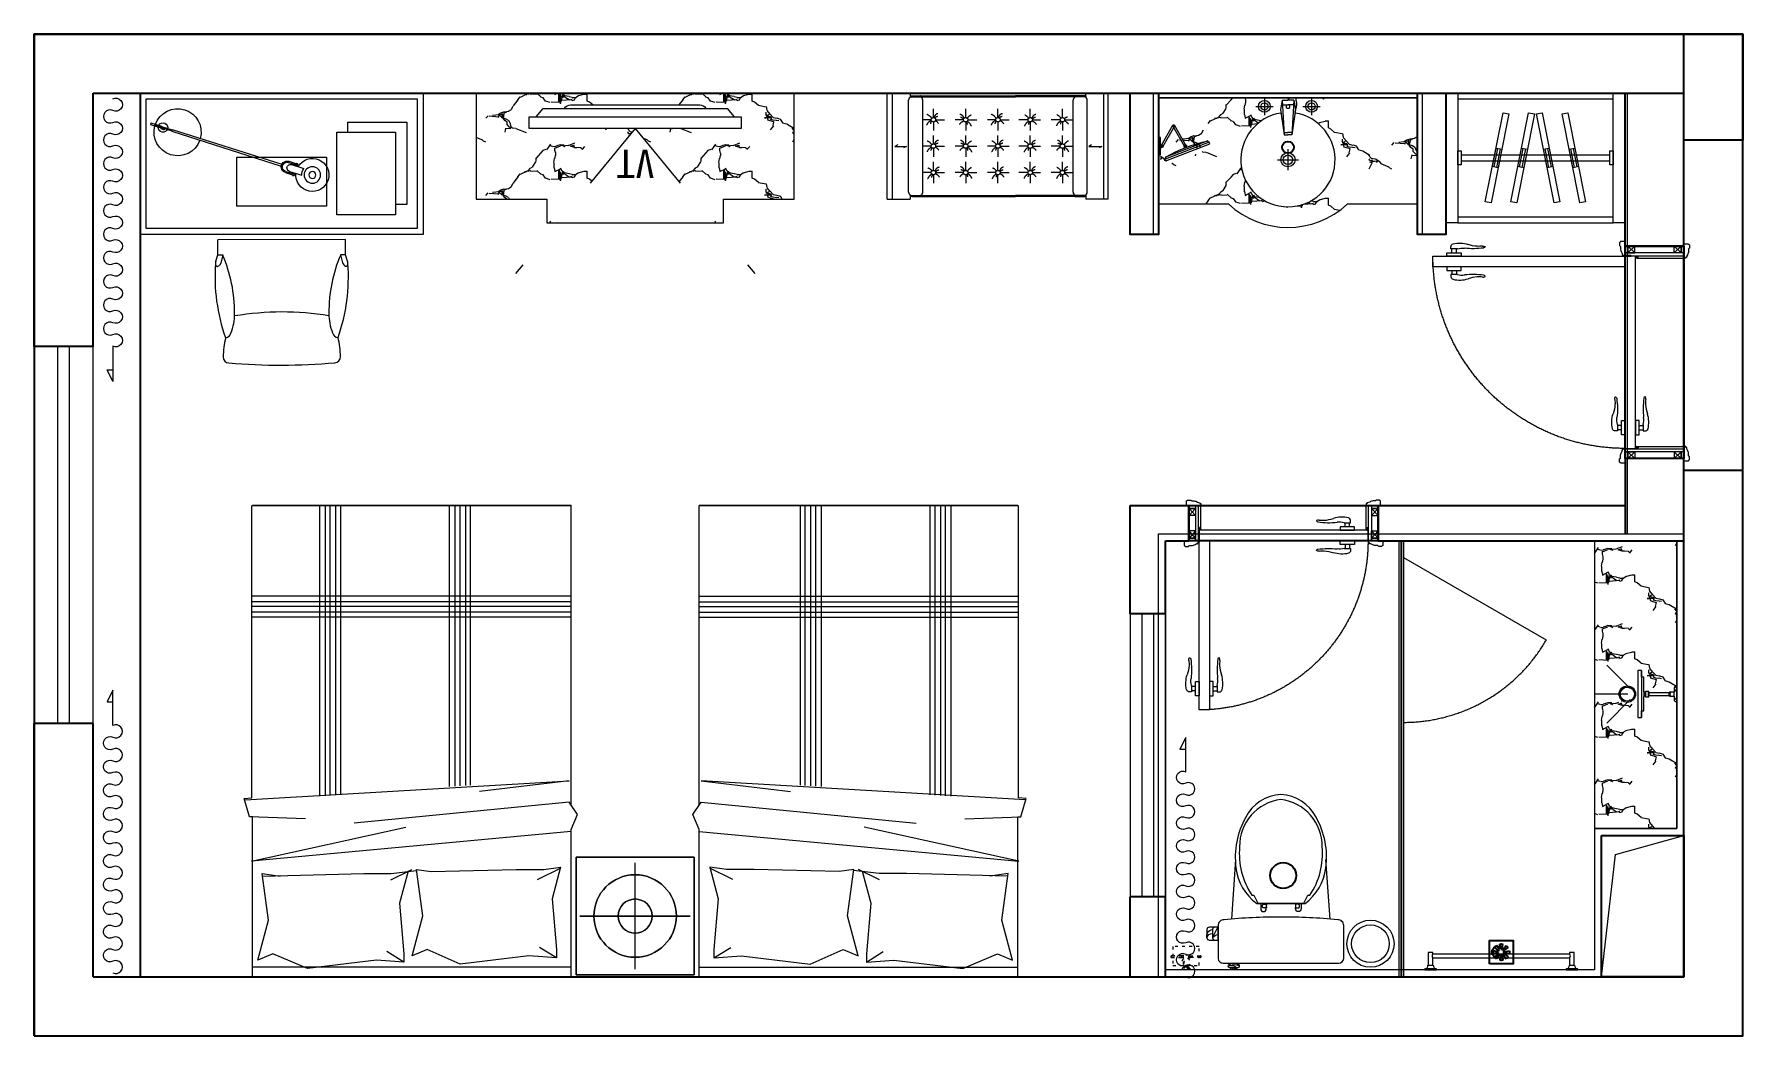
# Model space of a CAD drawing. Header units: millimetres. Extents: x 3162 to 221128, y -144913 to 11496.
# Drawn here: x 28778 to 36028, y -33896 to -29646 of the extents above; entities that cross this region are included whole.
import ezdxf
from ezdxf.enums import TextEntityAlignment as Align
from ezdxf.xclip import XClip

# ---------------------------------------------------------------- set-up
doc = ezdxf.new("R2010")
doc.units = ezdxf.units.MM
doc.header["$LTSCALE"] = 10
doc.header["$XCLIPFRAME"] = 2
for name, pattern in [('ACAD_ISO03W100', [30, 12, -18]), ('DASH', [8.89, 6.35, -2.54]), ('DOTE', [61.468, 50.8, -5.08, 0.508, -5.08]), ('HIDDEN', [9.525, 6.35, -3.175])]:
    doc.linetypes.add(name, pattern=pattern)
doc.layers.get('Defpoints').update_dxf_attribs({"color": 250})
for name, color, linetype, lineweight in [('FC-Doorsill【门槛线】', 8, 'Continuous', 0), ('FC-Material【地坪分割线】', 138, 'Continuous', 0), ('FF-Complete【墙体完成线】', 6, 'Continuous', 0), ('FF-Curtain【平面窗帘】', 32, 'Continuous', 0), ('FF-Door【门】', 51, 'Continuous', 0), ('FF-FIXT【洁具】', 31, 'Continuous', 0), ('FF-MT【门套】', 20, 'Continuous', 0), ('FF-Win【窗】', 132, 'Continuous', 0), ('FF-【活动成品家具】', 51, 'Continuous', 0), ('Fine【细线】', 250, 'Continuous', 0)]:
    doc.layers.add(name, color=color, linetype=linetype, lineweight=lineweight)
for name, color, linetype in [('SYMBOL【符号】', 136, 'Continuous'), ('WALL_NEW【新建墙体】', 4, 'Continuous'), ('WALL【墙体】', 7, 'Continuous'), ('图层5', 251, 'Continuous'), ('屋面', 4, 'Continuous')]:
    doc.layers.add(name, color=color, linetype=linetype)
doc.styles.add('ROMANTIC', font='', dxfattribs={"bigfont": 'gbcbig.shx'})
doc.styles.get('ROMANTIC').set_extended_font_data('STXihei')

# ---------------------------------------------------------------- blocks, each defined once
blk = doc.blocks.new('hlw_3_1600_250')
for p, q in [((-0.5, 0.078125), (0.5, 0.078125)), ((-0.5, -0.078125), (0.5, -0.078125))]:
    blk.add_line(p, q)
at = {"linetype": 'HIDDEN', "ltscale": 15}
for p, q in [((-0.5, 0.015625), (0.5, 0.015625)), ((-0.5, -0.015625), (0.5, -0.015625))]:
    blk.add_line(p, q, dxfattribs=at)
blk = doc.blocks.new('1500平10100181')
at = {"ltscale": 300}
for p, q in [((-1270.6, 991.6), (-770.6, 991.6)), ((-1270.6, 491.6), (-1270.6, 991.6)), ((-770.6, 991.6), (-770.6, 491.6)), ((-749, 1000), (603.1, 1000)), ((-749, 1000), (-749, 374.1)), ((603.1, 1000), (603.1, 320.9)), ((603.1, 1000), (603.1, 345.9)), ((-770.6, 491.6), (-1270.6, 491.6)), ((-1270.6, 491.6), (-770.6, 491.6)), ((-749, 374.1), (-775.9, 311.5)), ((-775.9, 311.5), (-740.1, 257.9)), ((-749, 271.3), (-749, -1000)), ((638.5, 243.1), (606, 239.9)), ((606, 239.9), (606, -999.7)), ((-749, -1000), (603.1, -1000)), ((603.1, -1000), (-749, -1000))]:
    blk.add_line(p, q, dxfattribs=at)
at = {"color": 8}
for p, q in [((-1020.6, 966.9), (-1020.6, 516.3)), ((-770.6, 491.6), (-770.6, 991.6)), ((-749, 958.2), (603.1, 958.2)), ((-570, 910.6), (-278, 946.4)), ((-278, 946.4), (-137.7, 883.8)), ((77.1, 928.5), (369.1, 964.2)), ((369.1, 964.2), (517.3, 901.6)), ((-686.4, 883.8), (-686.4, 919.5)), ((-686.4, 919.5), (-614.8, 874.8)), ((-686.4, 919.5), (-570, 910.6)), ((-668.5, 669.2), (-686.4, 883.8)), ((-137.7, 883.8), (-75, 910.6)), ((-75, 910.6), (-119.8, 740.7)), ((-39.2, 937.4), (32.4, 892.7)), ((-39.2, 937.4), (77.1, 928.5)), ((-39.2, 901.6), (-39.2, 937.4)), ((-21.3, 687.1), (-39.2, 901.6)), ((517.3, 901.6), (580, 928.5)), ((580, 928.5), (535.2, 758.6)), ((-1254.7, 741.6), (-786.5, 741.6)), ((-119.8, 740.7), (-92.9, 544)), ((535.2, 758.6), (562.1, 561.9)), ((-704.3, 535), (-668.5, 669.2)), ((-57.5, 551.6), (-21.3, 687.1)), ((-605.8, 587.2), (-703.4, 538.5)), ((16.7, 588.7), (-72.8, 544)), ((-749, 383), (606.9, 508.2)), ((-632.7, 544), (-704.3, 535)), ((-516.3, 544), (-632.7, 544)), ((-155.6, 552.9), (-516.3, 544)), ((-92.9, 544), (-155.6, 552.9)), ((14.5, 561.9), (-93.5, 548.4)), ((606.9, 508.2), (-48.2, 365.2)), ((130.8, 561.9), (14.5, 561.9)), ((560.7, 572.1), (130.8, 561.9)), ((486.3, 572.7), (485.7, 570.5)), ((562.1, 561.9), (486.3, 572.7)), ((-740.1, 257.9), (172.2, 347.3)), ((378.1, 329.4), (615.8, 320.5)), ((603.1, 345.9), (603.1, 320.9)), ((603.1, 320.9), (616.4, 320.9)), ((616.4, 320.9), (638.5, 243.1)), ((633.7, 248.9), (-740.1, 168.4)), ((229.7, -1000), (229.7, 227.8)), ((250.5, -1000), (250.5, 228.9)), ((274.6, -1000), (274.6, 230.2)), ((295.4, -1000), (295.4, 231.3)), ((319.4, -1000), (319.4, 232.6)), ((-740.1, 168.4), (-360.8, 213.2)), ((-320.9, -1000), (-320.9, 186.7)), ((-300.1, -1000), (-300.1, 187.8)), ((-276, -1000), (-276, 189)), ((-255.2, -1000), (-255.2, 190.1)), ((-231.2, -1000), (-231.2, 191.4)), ((-749, -526.3), (603.1, -526.3)), ((-749, -547.1), (603.1, -547.1)), ((-749, -571.3), (603.1, -571.3)), ((-749, -592.1), (603.1, -592.1)), ((-749, -616), (603.1, -616))]:
    blk.add_line(p, q, dxfattribs=at)
for radius in [175, 72.2]:
    blk.add_circle((-1020.6, 741.6), radius, dxfattribs=at)
blk = doc.blocks.new('tasklight')
at = {"color": 251}
for p, q in [((-25, 96.3), (440.3, 242.9)), ((-22.6, 88.7), (442.7, 235.3)), ((457.5, 270.3), (495.7, 282.4)), ((459, 265.6), (497.2, 277.6)), ((471.1, 227.4), (509.2, 239.4)), ((472.6, 222.7), (510.7, 234.7)), ((474.8, 265.3), (527.3, 281.8)), ((483.9, 236.7), (536.3, 253.2)), ((487.8, 282.5), (492.5, 284)), ((488.5, 280.1), (487.8, 282.5)), ((491.5, 270.6), (490, 275.3)), ((493.3, 281.6), (492.5, 284)), ((496.3, 272.1), (494.8, 276.8)), ((497.2, 277.6), (495.7, 282.4)), ((500.6, 242), (502.1, 237.2)), ((503.6, 232.4), (504.3, 230)), ((504.3, 230), (509.1, 231.5)), ((505.3, 243.5), (506.8, 238.7)), ((508.3, 233.9), (509.1, 231.5)), ((509.2, 239.4), (510.7, 234.7)), ((-115.6, 67.8), (-70.8, 81.9)), ((-113.2, 60.1), (-68.4, 74.3)), ((-96, 71.9), (-24.4, 94.4)), ((-94.8, 68), (-23.2, 90.6)), ((-71.7, 84.7), (-56.5, 89.6)), ((-70.8, 81.9), (-71.7, 84.7)), ((-55.6, 86.7), (-70.8, 81.9)), ((-70.8, 81.9), (-70.2, 80)), ((-69, 76.2), (-68.4, 74.3)), ((-67.4, 80.9), (-68, 82.8)), ((-57.8, 83.9), (-58.4, 85.8)), ((-55.6, 86.7), (-56.5, 89.6)), ((-22.6, 88.7), (-25, 96.3)), ((-113.2, 60.1), (-115.6, 67.8)), ((-94.8, 68), (-96, 71.9))]:
    blk.add_line(p, q, dxfattribs=at)
for radius in [35, 15]:
    blk.add_circle((572.3, 280.3), radius, dxfattribs=at)
for centre, radius, start, end in [((572.3, 280.3), 70, 209.85888, 185.11163), ((465, 246.5), 25, 107.48525, 287.48525), ((465, 246.5), 20, 107.48525, 287.48525), ((479.4, 251), 15, 107.48525, 287.48525), ((572.3, 280.3), 45, 178.01403, 216.95647), ((0, 100), 100, 19.7777, 195.19281), ((0, 100), 100, 199.7777, 15.19281), ((-62, 80.5), 20, 209.02221, 185.94829)]:
    blk.add_arc(centre, radius, start, end, dxfattribs=at)
blk = doc.blocks.new('海龙_04090929')
at = {"color": 0, "linetype": 'ByBlock'}
for p, q in [((271.2, -44.5, 0), (-271.2, -45.4, 0)), ((-271.1, -109.6, 0), (-271.2, -45.4, 0)), ((271.3, -108.7, 0), (271.2, -44.5, 0)), ((-278.9, -136.2, 0), (-271.1, -109.6, 0)), ((-271.1, -109.6, 0), (-250.2, -109.5, 0)), ((-271.1, -109.6, 0), (-250.2, -109.5, 0)), ((-250.2, -109.5, 0), (-258, -144.4, 0)), ((-250.2, -109.5, 0), (-258, -144.4, 0)), ((250.4, -108.6, 0), (258.3, -143.6, 0)), ((271.3, -108.7, 0), (250.4, -108.6, 0)), ((250.4, -108.6, 0), (258.3, -143.6, 0)), ((271.3, -108.7, 0), (250.4, -108.6, 0)), ((279.2, -135.3, 0), (271.3, -108.7, 0))]:
    blk.add_line(p, q, dxfattribs=at)
at = {"ltscale": 500}
blk.add_lwpolyline([(600, 577.1), (600, -22.9), (-600, -22.9), (-600, 577.1)], close=True, dxfattribs=at)
at = {"color": 251}
for points in [[(575, 552.1), (575, 2.1), (-575, 2.1), (-575, 552.1)], [(483.8, 61), (233.8, 61), (233.8, 411), (483.8, 411)], [(-189.7, 304.9), (189.7, 304.9), (189.7, 97.6), (-189.7, 97.6)]]:
    blk.add_lwpolyline(points, close=True, dxfattribs=at)
blk.add_lwpolyline([(281, 411), (281, 453.9), (531, 453.9), (531, 103.9), (483.8, 103.9)], dxfattribs=at)
at = {"color": 0, "linetype": 'ByBlock'}
for centre, radius, start, end in [((-255.2, -145.3, 0), 25.4, 158.99011, 180.62502), ((-281.6, -135, 0), 25.4, 296.64596, 338.28256), ((-281.6, -135, 0), 25.4, 296.64596, 338.28256), ((-825.4, -356.4, 0), 625.9, 359.84129, 23.2355), ((-825.4, -356.4, 0), 625.9, 359.84129, 23.2355), ((826.4, -353.7, 0), 625.9, 156.94898, 180.3432), ((826.4, -353.7, 0), 625.9, 156.94898, 180.3432), ((-489.9, -203.8, 0), 773.1, 340.65176, 4.38113), ((281.9, -134.1, 0), 25.4, 201.90193, 243.53853), ((281.9, -134.1, 0), 25.4, 201.90193, 243.53853), ((255.5, -144.5, 0), 25.4, 359.55947, 21.19437), ((255.5, -144.5, 0), 25.4, 339.55777, 359.55947), ((255.5, -144.5, 0), 25.4, 339.55777, 359.55947), ((490.4, -202.2, 0), 773.1, 175.80336, 199.53273), ((-255.2, -145.3, 0), 25.4, 180.62502, 200.62672), ((-255.2, -145.3, 0), 25.4, 180.62502, 200.62672), ((-273, -152, 0), 6.35, 200.62672, 296.64596), ((-273, -152, 0), 6.35, 200.62672, 296.64596), ((273.4, -151.2, 0), 6.35, 243.53853, 339.55777), ((273.4, -151.2, 0), 6.35, 243.53853, 339.55777), ((-411.2, -361.5, 0), 211.7, 337.8885, 0.9101), ((-411.2, -361.5, 0), 211.7, 337.8885, 0.9101), ((2.4, -1560, 0), 1208.4, 80.56409, 99.62039), ((2.4, -1560, 0), 1208.4, 80.56409, 99.62039), ((412.2, -360.1, 0), 211.7, 179.27439, 202.29599), ((412.2, -360.1, 0), 211.7, 179.27439, 202.29599), ((133.9, -545.8, 0), 381.7, 167.11391, 179.48638), ((-239.7, -435.3, 0), 25.4, 273.35663, 346.67419), ((-239.7, -435.3, 0), 25.4, 273.35663, 346.67419), ((241, -434.5, 0), 25.4, 193.5103, 266.82786), ((241, -434.5, 0), 25.4, 193.5103, 266.82786), ((-132.2, -546.2, 0), 381.7, 0.69811, 13.07057), ((-222.4, -542.6, 0), 25.4, 179.50765, 265.22035), ((-3.4, 2077, 0), 2654.1, 265.22035, 274.96413), ((224, -541.9, 0), 25.4, 274.96413, 0.67683)]:
    blk.add_arc(centre, radius, start, end, dxfattribs=at)
at = {"color": 251, "extrusion": (-2.3211e-12, 1.2757e-12, -1), "zscale": -1, "rotation": 180.1031689503806}
blk.add_blockref('tasklight', (441.3, 511.2, 0), dxfattribs=at)
blk = doc.blocks.new('马桶平面15')
at = {"color": 251}
for p, q in [((-164.1, 735.1), (-187.7, 735.1)), ((-182.4, 735.2), (-182.4, 743.3)), ((-175.9, 735.1), (-175.9, 743.3)), ((-168.6, 743.3), (-168.6, 735.1))]:
    blk.add_line(p, q, dxfattribs=at)
for points in [[(-171.3, 714.9, 0.288575), (-152.8, 725.1, 0.464141), (-158.6, 735.1), (-164.1, 735.1), (-164.1, 743.3), (-187.7, 743.3), (-187.7, 743.3), (-187.7, 735.1), (-193.2, 735.1, 0.464141), (-199, 725.1, 0.288575), (-180.5, 714.9)], [(26.7, 460.2), (121.9, 460.2), (138.7, 426.6), (147.1, 426.6, -0.17108), (199.3, 221.2, -0.383832), (24.1, 20.6, -0.383832), (-151.1, 221.2, -0.17108), (-98.9, 426.6), (-90.5, 426.6), (-73.7, 460.2), (121.9, 460.2)], [(-61.5, 462.9), (-61.5, 484.4, -1), (-38, 484.4), (-38, 480.5)], [(109.7, 462.9), (109.7, 484.4, 1), (86.2, 484.4), (86.2, 480.5)]]:
    blk.add_lwpolyline(points, format="xyb", dxfattribs=at)
for points in [[(24.1, 519.2, -0.023855), (-216.9, 530.8, -0.42765), (-242.5, 555.3), (-242.5, 695.1, -0.382307), (-220.4, 714.9), (24.1, 714.9), (268.6, 714.9, -0.382307), (290.7, 695.1), (290.7, 555.3, -0.42765), (265.1, 530.8, -0.023855)], [(24.1, 0, -0.272339), (-125.1, 96, -0.163159), (-166.6, 310.4, -0.20934), (-78.5, 461.5), (24.1, 461.5), (126.7, 461.5, -0.20934), (214.8, 310.4, -0.163159), (173.3, 96, -0.272339)]]:
    blk.add_lwpolyline(points, format="xyb", close=True)
for points in [[(-242.5, 617.1), (-242.5, 562.2), (-279.9, 562.2, -0.414214), (-289.9, 572.2), (-289.9, 607.1, -0.414214), (-279.9, 617.1)], [(-242.5, 617.1), (-242.5, 562.2), (-256.2, 562.2, -0.414214), (-266.2, 572.2), (-266.2, 607.1, -0.414214), (-256.2, 617.1)], [(-54.5, 475.5), (-54.5, 470.3, 0.414214), (-49.5, 465.3), (-38.7, 465.3, 0.58538), (-38.5, 470.3), (-38.5, 475.5, 0.58538), (-38.7, 480.5), (-49.5, 480.5, 0.414214)], [(102.7, 475.5), (102.7, 470.3, -0.414214), (97.7, 465.3), (86.9, 465.3, -0.58538), (86.7, 470.3), (86.7, 475.5, -0.58538), (86.9, 480.5), (97.7, 480.5, -0.414214)]]:
    blk.add_lwpolyline(points, format="xyb", close=True, dxfattribs=at)
for points in [[(-184.4, 527.9), (-167.1, 275.7)], [(232.6, 527.9), (215.3, 275.7)]]:
    blk.add_lwpolyline(points)
for centre, radius, start, end in [((-185.1, 755.7), 31.4, 242.88179, 319.14204), ((-173.5, 774.1), 53.1, 240.79773, 292.8926), ((-262.7, 600.1), 28.1, 165.59157, 262.76034), ((-267.7, 612.3), 22.8, 193.4235, 273.84122), ((-231.7, 638.1), 46.4, 221.91484, 256.44129), ((180.7, 814.1), 492.5, 204.86427, 210.76499)]:
    blk.add_arc(centre, radius, start, end, dxfattribs=at)
blk = doc.blocks.new('花洒平面')
at = {"color": 8}
for p, q in [((-23.2, 198.2), (-122.7, 297.6)), ((0, 207.8), (0, 345.7)), ((23.2, 198.2), (122.7, 297.6)), ((100, 150), (-100, 150)), ((11, 121.4), (-11, 121.4)), ((10, 139.4), (-10, 139.4)), ((9.5, 133.4), (-9.5, 133.4)), ((7.6, 138.4), (-7.5, 138.4)), ((6, 119.4), (-6, 119.4)), ((-8.5, 12), (8.5, 12)), ((-6.5, 32), (6.5, 32))]:
    blk.add_line(p, q, dxfattribs=at)
blk.add_lwpolyline([(11, 131.4, 0.992115), (11, 133.4), (9.5, 133.4, 0.130917), (7.6, 138.4), (9.5, 138.4, 0.413995), (10, 139.4), (71.3, 139.4), (71.3, 150), (100, 150), (100, 165), (-100, 165), (-100, 150), (-71.3, 150), (-71.3, 139.4), (-10, 139.4, 0.413995), (-9.5, 138.4), (-7.5, 138.4, 0.130917), (-9.5, 133.4), (-11, 133.4, 0.992115), (-11, 131.4, 0.003958), (-11, 131.4, 0.080962), (-11, 121.4, 1), (-11, 119.4), (-6, 119.4), (-6, 32), (-6.5, 32, 0.414214), (-8.5, 30), (-8.5, 12), (-21, 12, 0.261972), (-31, 7), (-31, 0), (31, 0), (31, 7, 0.261972), (21, 12), (8.5, 12), (8.5, 30, 0.414214), (6.5, 32), (6, 32), (6, 119.4), (11, 119.4, 1), (11, 121.4, 0.080962), (11, 131.4)], format="xyb")
blk.add_lwpolyline([(8.5, 30, -0.375464), (2.6, 29, 0.238002), (-2.6, 29, -0.375464), (-8.5, 30)], format="xyb", dxfattribs=at)
for radius in [35, 30]:
    blk.add_circle((0, 210), radius, dxfattribs=at)
blk = doc.blocks.new('DOORBLK101')
blk.add_line((-0.5, 0), (0, 0.866))
at = {"color": 8, "linetype": 'HIDDEN', "ltscale": 10}
blk.add_arc((-0.5, 0), 1, 0, 60, dxfattribs=at)
blk = doc.blocks.new('贵妃椅22')
for p, q in [((100, 0), (100, 600)), ((100, 600), (228.7, 600)), ((127.1, 600), (127.1, 0)), ((228.7, 600), (228.7, 585)), ((228.7, 585), (228.7, 585)), ((228.7, 585), (825, 585)), ((228.7, 585), (228.7, 576)), ((1223.7, 585), (825, 585)), ((1350, 600), (1223.7, 600)), ((1223.7, 585), (1223.7, 600)), ((1223.7, 585), (1223.7, 585)), ((1223.7, 585), (1223.7, 576)), ((1322.9, 600), (1322.9, 0)), ((1350, 0), (1350, 600)), ((234, 579), (287.5, 579)), ((244.8, 579), (825, 579)), ((1164.9, 579), (825, 579)), ((1218.4, 579), (1164.9, 579)), ((243.4, 15), (825, 15)), ((244.8, 21), (825, 21)), ((1164.9, 21), (825, 21)), ((1223.7, 15), (825, 15)), ((1218.2, 21), (1164.9, 21)), ((1223.7, 24), (1223.7, 15)), ((1223.7, 15), (1223.7, 0)), ((100, 0), (228.7, 0)), ((1350, 0), (1223.7, 0))]:
    blk.add_line(p, q)
at = {"color": 8, "ltscale": 150}
for p, q in [((220.9, 39.5), (220.9, 560.5)), ((300.9, 39.5), (300.9, 560.5)), ((1151.5, 39.5), (1151.5, 560.5)), ((1231.6, 39.5), (1231.6, 560.5)), ((158.9, 307.5), (142.9, 298.6)), ((142.9, 298.6), (208.4, 298.6)), ((208.4, 298.6), (192.4, 289.7)), ((1256.3, 307.5), (1240.3, 298.6)), ((1240.3, 298.6), (1314.6, 298.6)), ((1314.6, 298.6), (1298.6, 289.7))]:
    blk.add_line(p, q, dxfattribs=at)
at = {"color": 8, "linetype": 'HIDDEN', "ltscale": 150}
for p, q in [((361.2, 462), (361.2, 510.4)), ((543.7, 462), (543.7, 510.4)), ((726.2, 462), (726.2, 510.4)), ((908.7, 462), (908.7, 510.4)), ((1091.2, 462), (1091.2, 510.4)), ((348.7, 449.5), (304.9, 449.5)), ((361.2, 437), (361.2, 388.8)), ((373.7, 449.5), (424.7, 449.5)), ((531.2, 449.5), (484.8, 449.5)), ((543.7, 437), (543.7, 388.8)), ((556.2, 449.5), (607.2, 449.5)), ((713.7, 449.5), (667.3, 449.5)), ((726.2, 437), (726.2, 388.8)), ((738.7, 449.5), (789.8, 449.5)), ((896.2, 449.5), (845.2, 449.5)), ((908.7, 437), (908.7, 388.8)), ((921.2, 449.5), (967.6, 449.5)), ((1078.7, 449.5), (1027.7, 449.5)), ((1091.2, 437), (1091.2, 388.8)), ((1103.7, 449.5), (1147.6, 449.5)), ((348.7, 300), (304.9, 300)), ((361.2, 312.5), (361.2, 360.8)), ((373.7, 300), (424.7, 300)), ((531.2, 300), (484.8, 300)), ((543.7, 312.5), (543.7, 360.8)), ((556.2, 300), (607.2, 300)), ((713.7, 300), (667.3, 300)), ((726.2, 312.5), (726.2, 360.8)), ((738.7, 300), (789.8, 300)), ((896.2, 300), (845.2, 300)), ((908.7, 312.5), (908.7, 360.8)), ((921.2, 300), (967.6, 300)), ((1078.7, 300), (1027.7, 300)), ((1091.2, 312.5), (1091.2, 360.8)), ((1103.7, 300), (1147.6, 300)), ((361.2, 287.5), (361.2, 239.1)), ((361.2, 163), (361.2, 211.2)), ((543.7, 287.5), (543.7, 239.1)), ((543.7, 163), (543.7, 211.2)), ((726.2, 287.5), (726.2, 239.1)), ((726.2, 163), (726.2, 211.2)), ((908.7, 287.5), (908.7, 239.1)), ((908.7, 163), (908.7, 211.2)), ((1091.2, 287.5), (1091.2, 239.1)), ((1091.2, 163), (1091.2, 211.2)), ((348.7, 150.5), (304.9, 150.5)), ((361.2, 138), (361.2, 89.6)), ((373.7, 150.5), (424.7, 150.5)), ((531.2, 150.5), (484.8, 150.5)), ((543.7, 138), (543.7, 89.6)), ((556.2, 150.5), (607.2, 150.5)), ((713.7, 150.5), (667.3, 150.5)), ((724.6, 138), (724.6, 89.6)), ((738.7, 150.5), (789.8, 150.5)), ((896.2, 150.5), (845.2, 150.5)), ((908.7, 138), (908.7, 89.6)), ((921.2, 150.5), (967.6, 150.5)), ((1078.7, 150.5), (1027.7, 150.5)), ((1091.2, 138), (1091.2, 89.6)), ((1103.7, 150.5), (1147.6, 150.5))]:
    blk.add_line(p, q, dxfattribs=at)
at = {"linetype": 'HIDDEN', "ltscale": 150}
for p, q in [((228.7, 24), (228.7, 15)), ((243.4, 15), (228.7, 15)), ((228.7, 15), (228.7, 0)), ((234.2, 21), (287.5, 21))]:
    blk.add_line(p, q, dxfattribs=at)
for points in [[(234.2, 585), (234.2, 585), (287.5, 585)], [(1218.2, 585), (1218.2, 585), (1164.9, 585)], [(1164.9, 15), (1164.9, 15), (1218.2, 15)]]:
    blk.add_lwpolyline(points)
blk.add_lwpolyline([(287.5, 15), (287.5, 15), (234.2, 15)], dxfattribs=at)
at = {"color": 8, "linetype": 'HIDDEN', "ltscale": 150}
for centre in [(361.2, 449.5), (543.7, 449.5), (726.2, 449.5), (908.7, 449.5), (1091.2, 449.5), (361.2, 300), (543.7, 300), (726.2, 300), (908.7, 300), (1091.2, 300), (361.2, 150.5), (543.7, 150.5), (726.2, 150.5), (908.7, 150.5), (1091.2, 150.5)]:
    blk.add_circle(centre, 12.5, dxfattribs=at)
for centre, radius, start, end in [((235.4, 582), 3.24, 111.9991, 248.0009), ((287.1, 582), 3.03, 278.61643, 81.38357), ((1165.4, 582), 3.03, 98.61643, 261.38357), ((1217, 582), 3.24, 291.9991, 68.0009), ((1216.6, 18), 3.38, 297.56224, 62.43776)]:
    blk.add_arc(centre, radius, start, end)
at = {"color": 8, "ltscale": 150}
for centre, start, end in [((241, 560.1), 110.22248, 178.83955), ((280.7, 560.1), 1.16045, 69.77752), ((1171.7, 560.1), 110.22248, 178.83955), ((1211.4, 560.1), 1.16045, 69.77752), ((1171.7, 39.9), 181.16045, 249.77752), ((1211.4, 39.9), 290.22248, 358.83955)]:
    blk.add_arc(centre, 20.1, start, end, dxfattribs=at)
at = {"color": 8, "linetype": 'HIDDEN', "ltscale": 150}
for centre, radius, start, end in [((390, 458.6), 25.2, 96.86055, 173.3873), ((754.6, 458.7), 25.2, 96.86055, 173.3873), ((364.3, 403.1), 44.6, 109.38623, 160.22254), ((293.3, 410.9), 75.5, 38.78261, 66.19468), ((364.4, 426.8), 19.7, 131.0371, 180.22764), ((390.7, 435.6), 32.3, 100.33506, 132.54426), ((361.9, 413), 31.4, 26.92853, 71.74712), ((536.6, 408.3), 31.4, 101.27024, 153.07147), ((508.5, 454), 25.2, 6.6127, 83.13945), ((507.7, 431), 32.3, 45.20112, 79.66494), ((533.6, 422.1), 20.2, 0.05726, 44.87652), ((591.1, 430.5), 47.7, 110.16454, 149.56526), ((534.1, 398.4), 44.6, 19.79, 67.69562), ((728.8, 403.3), 44.4, 108.89453, 160.26121), ((665.5, 423.9), 60.6, 33.1364, 67.72118), ((728.9, 427), 19.6, 130.10186, 180.33389), ((755.4, 435.7), 32.3, 100.33506, 132.31031), ((730.6, 412), 31.4, 26.92853, 78.72976), ((918.3, 398.4), 44.6, 112.30438, 160.21), ((861.3, 430.5), 47.7, 30.43474, 69.83546), ((918.9, 422.1), 20.2, 135.12348, 179.94274), ((943.9, 454), 25.2, 96.86055, 173.3873), ((944.7, 431), 32.3, 100.33506, 134.79888), ((915.8, 408.3), 31.4, 26.92853, 78.72976), ((1099.3, 400.2), 44.6, 112.30438, 160.21), ((1042.3, 432.3), 47.7, 33.06424, 69.83546), ((1099.9, 423.8), 20.2, 135.12348, 179.94274), ((1093.3, 407.1), 35.9, 28.56394, 77.20406), ((1125.7, 432.7), 32.3, 100.33506, 134.79888), ((367, 252.4), 44.6, 112.30438, 160.21), ((310, 284.5), 47.7, 30.43474, 69.83546), ((367.5, 276), 20.2, 135.12348, 179.94274), ((392.6, 307.9), 25.2, 96.86055, 173.3873), ((393.4, 284.9), 32.3, 100.33506, 134.79888), ((364.5, 262.2), 31.4, 26.92853, 78.72976), ((539, 261.3), 31.4, 101.27024, 153.07147), ((510.9, 306.9), 25.2, 6.6127, 83.13945), ((510.1, 283.9), 32.3, 45.20112, 79.66494), ((593.5, 283.5), 47.7, 110.16454, 149.56526), ((536.5, 251.4), 44.6, 19.79, 67.69562), ((732.6, 251.9), 44.6, 112.30438, 160.21), ((675.7, 284), 47.7, 30.43474, 69.83546), ((758.3, 307.5), 25.2, 96.86055, 173.3873), ((759, 284.5), 32.3, 100.33506, 134.79888), ((730.2, 261.8), 31.4, 26.92853, 78.72976), ((915.9, 251.4), 44.6, 112.30438, 160.21), ((858.9, 283.5), 47.7, 30.43474, 69.83546), ((941.5, 306.9), 25.2, 96.86055, 173.3873), ((942.3, 283.9), 32.3, 100.33506, 134.79888), ((913.5, 261.3), 31.4, 26.92853, 78.72976), ((1087.3, 261.8), 31.4, 101.27024, 153.07147), ((1059.2, 307.5), 25.2, 6.6127, 83.13945), ((1058.4, 284.5), 32.3, 45.20112, 79.66494), ((1141.8, 284), 47.7, 110.16454, 149.56526), ((1084.8, 251.9), 44.6, 19.79, 67.69562), ((535.9, 275), 20.2, 0.05726, 44.87652), ((733.2, 275.6), 20.2, 135.12348, 179.94274), ((916.5, 275), 20.2, 135.12348, 179.94274), ((1084.2, 275.6), 20.2, 0.05726, 44.87652), ((370.5, 99.7), 44.6, 112.30438, 160.21), ((295.9, 101.3), 82.6, 44.67845, 65.6546), ((366.9, 124.2), 16.1, 119.52426, 182.90395), ((396.1, 155.2), 25.2, 96.86055, 173.3873), ((361.2, 103.8), 40.3, 29.80407, 75.71701), ((396.9, 132.2), 32.3, 100.33506, 134.79888), ((539.2, 111.9), 31.4, 101.27024, 153.07147), ((511.2, 157.6), 25.2, 6.6127, 83.13945), ((510.4, 134.6), 32.3, 45.20112, 79.66494), ((536.2, 125.7), 20.2, 0.05726, 44.87652), ((593.8, 134.1), 47.7, 110.16454, 149.56526), ((536.8, 102), 44.6, 19.79, 67.69562), ((735.1, 100.2), 44.6, 112.96345, 160.21), ((678.1, 132.3), 47.7, 34.46683, 69.83546), ((735.7, 123.9), 20.2, 135.12348, 179.94274), ((760.7, 155.8), 25.2, 96.86055, 173.3873), ((727.1, 105.5), 38.5, 29.33652, 76.332), ((761.5, 132.8), 32.3, 100.33506, 134.79888), ((915.6, 102), 44.6, 112.30438, 160.21), ((858.7, 134.1), 47.7, 30.43474, 69.83546), ((916.2, 125.7), 20.2, 135.12348, 179.94274), ((941.3, 157.6), 25.2, 96.86055, 173.3873), ((942, 134.6), 32.3, 100.33506, 134.79888), ((913.2, 111.9), 31.4, 26.92853, 78.72976), ((1099.6, 102), 44.6, 114.11228, 160.21), ((1044.2, 137), 44.5, 30.41456, 70.55711), ((1098.7, 126), 18.8, 134.71579, 180.81821), ((1125.2, 157.6), 25.2, 96.86055, 173.3873), ((1098.2, 112.8), 30.1, 26.32413, 84.54431), ((1127.3, 130.8), 36.2, 101.28156, 134.23399), ((241, 39.9), 20.1, 181.16045, 249.77752), ((280.7, 39.9), 20.1, 290.22248, 358.83955)]:
    blk.add_arc(centre, radius, start, end, dxfattribs=at)
at = {"linetype": 'HIDDEN', "ltscale": 150}
for centre, radius, start, end in [((235.8, 18), 3.38, 117.56224, 242.43776), ((287, 18), 3.04, 279.63366, 80.36634), ((1165.4, 18), 3.04, 99.63366, 260.36634)]:
    blk.add_arc(centre, radius, start, end, dxfattribs=at)
blk = doc.blocks.new('海龙工具_液晶电视')
at = {"color": 251, "linetype": 'ACAD_ISO03W100', "ltscale": 2.5}
for q in [(-507.9, 716), (507.9, 716)]:
    blk.add_line((0, 100), q, dxfattribs=at)
blk.add_line((-450, 50), (450, 50))
at = {"color": 251}
blk.add_line((-300, 15), (300, 15), dxfattribs=at)
blk.add_lwpolyline([(-450, 50), (450, 50), (450, 100), (-450, 100)], close=True)
blk.add_lwpolyline([(-420, 50), (-390, 15), (-300, 15, 0.267949), (-274, 0), (274, 0, 0.267949), (300, 15), (390, 15), (420, 50)], format="xyb")
at = {"color": 250, "style": 'ROMANTIC', "text_generation_flag": 6}
blk.add_text('TV', height=120, rotation=180, dxfattribs=at).set_placement((0.8, 250.3), align=Align.MIDDLE)
blk = doc.blocks.new('液晶电视')
at = {"ltscale": 4}
blk.add_blockref('海龙工具_液晶电视', (0, 0), dxfattribs=at)
blk = doc.blocks.new('海龙_05060884')
at = {"layer": 'FF-【活动成品家具】'}
h = blk.add_hatch(dxfattribs=at)
h.set_pattern_fill('AA大理石深SC800', color=8, scale=700, pattern_type=2)
h.set_pattern_definition([(177.769103, (2569207.35, -1702093.014), (-700.00002183, -2.69e-05), [40.03034, -8366.3405]), (28.1136392, (2569187.35, -1702055.616), (700.0000028, 327.23196765), [26.45461, -5529.00824]), (76.6298055, (2569187.35, -1702002.636), (-1.05e-05, 327.2319275), [14.41496, -3012.71901]), (106.992819, (2569190.68, -1701979.26), (6.7e-06, 327.2319222), [11.40566, -2383.78875]), (21.8355897, (2569187.35, -1701955.89), (699.99999517, 327.2319006), [25.13679, -5253.58526]), (17.3096175, (2569190.68, -1701949.66), (700.0000145, 327.231969), [10.47438, -2189.14444]), (162.690382, (2569167.35, -1702091.46), (-700.0000325, 327.231908), [20.94876, -2178.67006]), (125.490837, (2569147.35, -1702085.22), (-4.3e-05, 327.231901), [17.22434, -1188.48149]), (162.690382, (2569137.35, -1702071.2), (-700.0000325, 327.231908), [10.47438, -2189.14444]), (136.925518, (2569127.35, -1702068.08), (-2e-05, 327.23191), [22.8165, -935.47517]), (3.3442344, (2569084.018, -1702054.058), (700.000013, 4.667e-05), [26.71214, -5582.84048]), (10.5914065, (2569067.35, -1702057.174), (1400.000031, 327.2319727), [16.95554, -3543.70772]), (0, (2569057.35, -1702057.17), (700, 327.23194), [10, -689.99994]), (103.370194, (2569187.35, -1702055.616), (-5.48e-05, 327.2319113), [14.41489, -3012.71901]), (90, (2569184, -1702041.6), (700, -4e-14), [10.90773, -316.32419]), (90, (2569184, -1702030.7), (700, -4e-14), [10.90773, -316.32419]), (78.995121, (2569184.02, -1702019.776), (-2.72e-05, 327.2319559), [17.46185, -3649.52189]), (90, (2569187.35, -1701968.35), (700, -4e-14), [12.46598, -314.76592]), (6.6658365, (2569177.35, -1701951.21), (699.9999705, 1.27e-05), [13.42411, -2805.63262]), (160.679045, (2569177.35, -1701951.21), (-699.9999937, 327.231933), [14.12908, -2952.97835]), (47.485996, (2568894.02, -1702156.9), (700.0000005, 654.4639248), [14.79793, -3092.76646]), (6.1571803, (2568904.018, -1702145.995), (2800.00001973, 327.23192843), [43.58473, -9109.2134]), (31.9352432, (2568947.35, -1702141.32), (699.9999716, 327.2319319), [11.78345, -2462.74511]), (19.3209546, (2568957.35, -1702135.09), (699.999996, 327.2319281), [14.12908, -2952.97835]), (8.8568723, (2568970.68, -1702130.41), (699.9999635, 5.46e-05), [20.24134, -2105.10111]), (30.29957, (2568990.684, -1702127.295), (700.0000166, 327.2319738), [15.44284, -3227.55244]), (61.8626245, (2569004.02, -1702119.5), (-3.7e-05, 327.231936), [14.13664, -1470.21231]), (52.9473395, (2569010.684, -1702107.038), (700.00000455, 981.6958246), [33.192334, -6937.19747]), (51.263996, (2569030.684, -1702080.55), (699.999997, 981.6958529), [15.98128, -3340.08304]), (25.054876, (2569040.68, -1702068.08), (700, -3e-06), [36.79571, -735.91427]), (47.485996, (2569074.02, -1702052.5), (700.0000005, 654.4639248), [14.79793, -3092.76646]), (31.9352432, (2569084.02, -1702041.59), (699.9999716, 327.2319319), [11.78345, -2462.74511]), (56.6470201, (2569094.018, -1702035.36), (700.0000012, 981.6958188), [24.25143, -5068.55181]), (90, (2569107.35, -1702015.1), (700, -4e-14), [15.582476, -311.64945]), (47.485996, (2569107.35, -1701999.52), (700.0000005, 654.4639248), [29.59586, -3077.96853]), (47.485996, (2569127.35, -1701977.704), (700.0000005, 654.4639248), [14.79793, -3092.76646]), (19.3209546, (2569137.35, -1701966.796), (699.999996, 327.2319281), [14.12908, -2952.97835]), (56.2378233, (2569150.684, -1701962.12), (699.99996254, 981.69585345), [29.98968, -6267.84088]), (25.054876, (2568970.68, -1702136.64), (700, -3e-06), [14.71827, -757.99171]), (80.6556929, (2568967.35, -1702156.9), (2.62e-05, 327.2319152), [20.52967, -4290.69354]), (160.679045, (2568980.684, -1702161.58), (-699.9999937, 327.231933), [14.12908, -2952.97835]), (148.064756, (2568990.68, -1702167.81), (-699.999967, 327.2319416), [11.78345, -2462.74511]), (115.424913, (2568997.35, -1702181.834), (-700.000029, 1636.1597197), [15.52817, -3245.38277]), (103.370194, (2569000.684, -1702195.86), (-5.48e-05, 327.2319113), [14.41489, -3012.71901]), (144.961427, (2569007.35, -1702200.53), (-700.0000265, 654.4638884), [8.14233, -1701.74844]), (173.334163, (2569020.684, -1702202.09), (-699.9999705, 1.88e-05), [13.42411, -2805.63262]), (158.418473, (2569064.018, -1702219.232), (-4199.99999472, 1636.15974199), [46.60026, -9739.4493]), (78.995121, (2568977.35, -1702217.674), (-2.72e-05, 327.2319559), [17.46185, -3649.52189]), (4.4550498, (2568980.684, -1702200.533), (700.0000104, 4.37e-05), [20.0606, -4192.66778]), (154.945124, (2569000.68, -1702198.97), (-700, -9e-07), [7.35917, -765.35081]), (132.514004, (2568994.02, -1702195.86), (-699.9999993, 654.463926), [14.79793, -3092.76646]), (90, (2568984, -1702184.95), (700, -4e-14), [9.34949, -317.88246]), (142.076999, (2568984.02, -1702175.6), (-700.0000235, 654.463844), [12.67686, -2649.46857]), (125.490837, (2568974.02, -1702167.81), (-4.3e-05, 327.231901), [11.48294, -1194.22296]), (99.344307, (2568967.35, -1702158.46), (-2.57e-05, 327.2319152), [20.5296, -4290.69354]), (90, (2568964, -1702156.9), (700, -4e-14), [18.69897, -308.53291]), (136.925518, (2568964.02, -1702156.9), (-2e-05, 327.23191), [18.2532, -940.03847]), (70.3775316, (2568947.35, -1702153.79), (1.97e-05, 327.231914), [9.92593, -2074.51804]), (175.54495, (2568947.35, -1702153.786), (-700.0000158, -2.36e-05), [40.1212, -4172.60718]), (148.064756, (2569544.02, -1702230.14), (-699.999967, 327.2319416), [23.56697, -2450.96166]), (35.0385725, (2569504.02, -1702225.47), (700.000032, 654.463882), [8.14233, -1701.74844]), (6.6658365, (2569520.684, -1702225.465), (699.9999705, 1.27e-05), [13.42411, -2805.63262]), (162.690382, (2569510.68, -1702233.26), (-700.0000325, 327.231908), [10.47438, -2189.14444]), (64.5750864, (2569497.35, -1702261.305), (699.9999829, 1636.1597424), [31.05627, -3229.8546]), (0, (2569504.02, -1702225.47), (700, 327.23194), [16.666664, -683.33328]), (118.137375, (2569547.35, -1702236.37), (-2.2e-05, 327.231903), [7.06832, -1477.28063]), (157.435521, (2569577.35, -1702248.84), (-699.9999875, 327.23189523), [32.48693, -6789.76837]), (136.925518, (2569584.02, -1702255.07), (-2e-05, 327.23191), [9.1266, -949.16507]), (154.945124, (2569594.02, -1702259.75), (-700, -9e-07), [11.03872, -761.67126]), (49.4476465, (2569527.35, -1702231.7), (700.0000126, 981.6957893), [10.25416, -2143.11958]), (51.263996, (2569304.02, -1701963.68), (699.999997, 981.6958529), [15.98128, -3340.08304]), (136.925518, (2569304.02, -1701963.68), (-2e-05, 327.23191), [9.1266, -949.16507]), (176.655765, (2569297.35, -1701957.447), (-700.00001707, -1.59e-05), [26.71214, -5582.84048]), (106.992819, (2569270.68, -1701955.89), (6.7e-06, 327.2319222), [11.40566, -2383.78875]), (19.3209546, (2569254.02, -1701949.655), (699.999996, 327.2319281), [14.12908, -2952.97835]), (159.49524, (2569270.684, -1701955.89), (-700.0000066, 327.2319549), [17.79407, -3718.95475]), (180, (2569280.7, -1701955.9), (-700, 327.23194), [10, -689.99994]), (22.2465213, (2569244.018, -1701944.98), (700.0000198, 327.23192524), [28.8113, -6021.55701]), (6.6658365, (2569230.684, -1701946.54), (699.9999705, 1.27e-05), [13.42411, -2805.63262]), (52.1215557, (2569400.684, -1702208.324), (700.0000225, 981.6958277), [21.71596, -4538.63158]), (78.995121, (2569414.02, -1702191.184), (-2.72e-05, 327.2319559), [17.46185, -3649.52189]), (162.690382, (2569417.35, -1702174.04), (-700.0000325, 327.231908), [10.47438, -2189.14444]), (164.332014, (2569407.35, -1702170.926), (-1399.9999669, 327.2319563), [17.30988, -3617.75911]), (104.970339, (2569390.684, -1702166.25), (-3.98e-05, 327.2319457), [12.90394, -2696.92402]), (109.622468, (2569387.35, -1702153.79), (-1.74e-05, 327.231914), [9.92593, -2074.51804]), (90, (2569384, -1702144.44), (700, -4e-14), [12.46598, -314.76592]), (25.054876, (2569384.02, -1702147.55), (700, -3e-06), [14.71827, -757.99171]), (166.844039, (2569404.02, -1702152.23), (-699.999993, 327.2319035), [20.53905, -1417.1955]), (0, (2569394.02, -1702152.23), (700, 327.23194), [10, -689.99994]), (15.667986, (2569377.35, -1702156.9), (1399.9999669, 327.2319563), [17.30988, -3617.75911]), (180, (2569394.02, -1702156.9), (-700, 327.23194), [16.666664, -683.33328]), (180, (2569407.35, -1702156.9), (-700, 327.23194), [13.333334, -686.66661]), (61.8626245, (2569404.02, -1702163.14), (-3.7e-05, 327.231936), [7.06832, -1477.28063]), (162.690382, (2569414.02, -1702166.25), (-700.0000325, 327.231908), [10.47438, -2189.14444]), (173.334163, (2569427.35, -1702167.81), (-699.9999705, 1.88e-05), [13.42411, -2805.63262]), (171.143127, (2569437.35, -1702169.37), (-699.9999743, -6e-06), [10.12067, -2115.22178]), (13.15596, (2569247.35, -1702080.55), (699.999983, 327.2319595), [13.6927, -1424.04185]), (146.796701, (2569247.35, -1702080.55), (-1400.0000003, 981.6958516), [19.91878, -4163.01753]), (118.137375, (2569230.68, -1702069.64), (-2.2e-05, 327.231903), [14.13664, -1470.21231]), (90, (2569224, -1702069.64), (700, -4e-14), [12.46598, -314.76592]), (113.162745, (2569224.02, -1702069.64), (-3.44e-05, 327.2319177), [8.47434, -1771.13755]), (75.873987, (2569214.018, -1702088.34), (699.99999423, 2945.08749146), [27.31624, -5709.08807]), (90, (2569214, -1702088.34), (700, -4e-14), [18.69897, -308.53291]), (106.992819, (2569214.02, -1702069.64), (6.7e-06, 327.2319222), [11.40566, -2383.78875]), (90, (2569210.7, -1702096.1), (700, -4e-14), [37.397934, -289.83395]), (95.3136086, (2569210.684, -1702096.13), (-1.335e-05, 327.2319124), [35.99435, -7522.8223]), (83.5762835, (2569204.018, -1702089.898), (3.255e-05, 327.23196893), [29.79375, -6226.89452]), (90, (2569204, -1702089.9), (700, -4e-14), [9.34949, -317.88246]), (76.6298055, (2569204.02, -1702080.55), (-1.05e-05, 327.2319275), [14.41496, -3012.71901]), (103.370194, (2569207.35, -1702066.524), (-5.48e-05, 327.2319113), [14.41489, -3012.71901]), (90, (2569204, -1702079), (700, -4e-14), [26.490205, -300.7417]), (133.553349, (2569507.35, -1702214.56), (-700.0000129, 654.4639115), [19.35087, -4044.33463]), (169.408593, (2569524.02, -1702217.674), (-1400.000041, 327.2319161), [16.95554, -3543.70772]), (6.6658365, (2569497.35, -1702222.35), (699.9999705, 1.27e-05), [13.42411, -2805.63262]), (66.837255, (2569497.35, -1702222.35), (-2.94e-05, 327.231945), [8.47434, -1771.13755]), (148.064756, (2569500.68, -1702202.09), (-699.999967, 327.2319416), [35.35042, -2439.17821]), (164.332014, (2569470.684, -1702183.39), (-1399.9999669, 327.2319563), [17.30988, -3617.75911]), (122.690182, (2569454.02, -1702178.72), (-699.9999866, 981.6958593), [18.51521, -3869.68155]), (160.679045, (2569444.02, -1702163.135), (-699.9999937, 327.231933), [14.12908, -2952.97835]), (169.408593, (2569430.684, -1702158.46), (-1400.000041, 327.2319161), [16.95554, -3543.70772]), (133.553349, (2569414.02, -1702155.344), (-700.0000129, 654.4639115), [19.35087, -4044.33463]), (130.552353, (2569400.68, -1702141.32), (-700.000004, 981.6957954), [20.50832, -2132.86542]), (102.074477, (2569387.35, -1702125.74), (-2.5e-05, 327.2319044), [15.93501, -3330.41737]), (169.408593, (2569384.02, -1702110.155), (-1400.000041, 327.2319161), [33.91108, -3526.75218]), (139.920946, (2569350.684, -1702103.92), (-700.0000024, 654.46388085), [21.78204, -4552.44356]), (154.945124, (2569334.02, -1702089.9), (-700, -9e-07), [11.03872, -761.67126]), (90, (2569324, -1702085.2), (700, -4e-14), [29.606696, -297.62523]), (0, (2569310.7, -1702055.6), (700, 327.23194), [13.333334, -686.66661]), (14.9560981, (2569287.35, -1702061.85), (1399.9999853, 327.2319453), [24.15147, -5047.66192]), (31.9352432, (2569277.35, -1702068.08), (699.9999716, 327.2319319), [11.78345, -2462.74511]), (61.8626245, (2569270.68, -1702080.55), (-3.7e-05, 327.231936), [14.13664, -1470.21231]), (17.3096175, (2569260.68, -1702083.66), (700.0000145, 327.231969), [10.47438, -2189.14444]), (118.137375, (2569260.68, -1702083.66), (-2.2e-05, 327.231903), [7.06832, -1477.28063]), (4.4550498, (2569217.35, -1702080.55), (700.0000104, 4.37e-05), [40.1212, -4172.60718]), (51.263996, (2569207.35, -1702093.014), (699.999997, 981.6958529), [15.98128, -3340.08304]), (0, (2569260.7, -1702069.64), (700, 327.23194), [16.666664, -683.33328]), (166.844039, (2569260.68, -1702069.64), (-699.999993, 327.2319035), [13.6927, -1424.04185]), (171.143127, (2569247.35, -1702066.52), (-699.9999743, -6e-06), [20.24134, -2105.10111]), (142.076999, (2569227.35, -1702063.41), (-700.0000235, 654.463844), [12.67686, -2649.46857]), (118.137375, (2569217.35, -1702055.62), (-2.2e-05, 327.231903), [14.13664, -1470.21231]), (90, (2569190.7, -1701988.6), (700, -4e-14), [9.34949, -317.88246]), (171.143127, (2569220.68, -1701948.1), (-699.9999743, -6e-06), [10.12067, -2115.22178]), (154.945124, (2569230.68, -1701952.77), (-700, -9e-07), [11.03872, -761.67126]), (125.490837, (2569230.68, -1701952.77), (-4.3e-05, 327.231901), [11.48294, -1194.22296]), (0, (2569210.7, -1701943.42), (700, 327.23194), [13.333334, -686.66661]), (17.3096175, (2569200.68, -1701946.54), (700.0000145, 327.231969), [10.47438, -2189.14444])])
h.paths.add_polyline_path([(675, -67), (675, 383), (-675, 383), (-675, -67), (-375, -67), (-375, -167), (-329.8, -167), (0, 233), (-450, 233), (-450, 283), (-420, 283), (-390, 318), (-300, 318, -0.267949), (-274, 333), (274, 333, -0.267949), (300, 318), (390, 318), (420, 283), (450, 283), (450, 233), (0, 233), (329.8, -167), (375, -167), (375, -67)])
blk.add_lwpolyline([(-675, 383), (-675, -67), (-375, -67), (-375, -167), (375, -167), (375, -67), (675, -67), (675, 383), (-675, 383)], dxfattribs=at)
at = {"layer": 'FF-【活动成品家具】', "xscale": -1, "rotation": 180}
blk.add_blockref('液晶电视', (0, 333), dxfattribs=at)
blk = doc.blocks.new('海龙工具_2009110106373373')
at = {"linetype": 'ACAD_ISO03W100', "ltscale": 0.1}
for p, q in [((-16.7, 0), (16.7, 0)), ((-16.7, -5.8), (-16.7, 0)), ((16.7, -5.8), (16.7, 0)), ((-16.7, -5.8), (16.7, -5.8)), ((-9.5, -11.1), (9.5, -11.1)), ((-7.9, -13.8), (7.9, -13.8)), ((-6.9, -13.8), (-6.9, -11.1)), ((6.9, -13.8), (6.9, -11.1))]:
    blk.add_line(p, q, dxfattribs=at)
at = {"color": 8, "linetype": 'ACAD_ISO03W100', "ltscale": 0.1}
for p, q in [((-16.7, -4.4), (16.7, -4.4)), ((-6.6, -13.8), (-6.6, -11.1)), ((-6.1, -13.8), (-6.1, -11.1)), ((-2.5, -13.8), (-2.5, -11.1)), ((5.6, -13.8), (5.6, -11.1)), ((5.9, -13.8), (5.9, -11.1)), ((6.4, -13.8), (6.4, -11.1)), ((7, -33.3), (9.2, -33.3)), ((7.8, -20.3), (11.9, -22.7))]:
    blk.add_line(p, q, dxfattribs=at)
for points in [[(-17.6, -56.1), (-64.4, -56.1)], [(-17.6, -56.7), (-64, -56.7)], [(17.6, -56.1), (64.4, -56.1)], [(17.6, -56.7), (64, -56.7)]]:
    blk.add_lwpolyline(points, dxfattribs=at)
at = {"linetype": 'ACAD_ISO03W100', "ltscale": 0.1}
for points in [[(-61.4, -51), (-17.6, -51)], [(-17.6, -57.8), (-61.4, -57.8)], [(-11.7, -49.5), (-17.6, -49.5), (-17.6, -58.8), (-11.7, -58.8)], [(-11.7, -43.8), (-11.7, -59.9), (11.7, -59.9), (11.7, -43.8)], [(11.7, -49.5), (17.6, -49.5), (17.6, -58.8), (11.7, -58.8)], [(61.4, -51), (17.6, -51)], [(17.6, -57.8), (61.4, -57.8)]]:
    blk.add_lwpolyline(points, dxfattribs=at)
at = {"color": 8, "linetype": 'ACAD_ISO03W100', "ltscale": 0.1}
blk.add_lwpolyline([(-55.5, -96.8), (55.2, -96.8), (55.2, -17.4), (-55.5, -17.4)], close=True, dxfattribs=at)
at = {"linetype": 'ACAD_ISO03W100', "ltscale": 0.1}
for centre, radius, start, end in [((-61.4, -54.4), 3.41, 90, 270), ((0, -30), 18.1, 116.11748, 63.88252), ((-20.9, -14.2), 11.8, 15.38279, 45.49873), ((20.9, -14.2), 11.8, 134.50127, 164.61721), ((61.4, -54.4), 3.41, 270, 90)]:
    blk.add_arc(centre, radius, start, end, dxfattribs=at)
at = {"color": 8, "linetype": 'ACAD_ISO03W100', "ltscale": 0.1}
for centre, radius, start, end in [((-15.3, -11.8), 11.2, 3.72271, 32.48588), ((-22.2, -12.5), 18.8, 4.24359, 20.74315), ((14.7, -12.4), 11.2, 143.80422, 173.1553), ((16.9, -14.2), 11.8, 134.50127, 164.61721), ((21.6, -18.2), 16.8, 132.4216, 154.92635), ((0.7, -26.4), 9.31, 311.87931, 40.38031), ((0.9, -25.5), 11.4, 317.03504, 14.50797)]:
    blk.add_arc(centre, radius, start, end, dxfattribs=at)
blk = doc.blocks.new('海龙_05069869')
at = {"layer": 'FF-FIXT【洁具】'}
blk.add_circle((0, 0), 100, dxfattribs=at)
at = {"layer": 'FF-FIXT【洁具】', "color": 9}
blk.add_circle((0, 0), 80, dxfattribs=at)
blk = doc.blocks.new('海龙工具_毛巾架平面')
at = {"linetype": 'ByBlock', "lineweight": 0}
for p, q in [((-323.6, 0.4), (-323.6, 4.4)), ((-275.6, 0.4), (-275.6, 4.4)), ((276.4, 0.4), (276.4, 4.4)), ((324.4, 0.4), (324.4, 4.4))]:
    blk.add_line(p, q, dxfattribs=at)
for points in [[(-289.6, 66.9), (-289.6, 74.4), (-309.6, 74.4), (-309.6, 20.4)], [(310.4, 20.2), (310.4, 74.4), (290.4, 74.4), (290.4, 66.9)], [(290.4, 66.9), (-289.6, 66.9)], [(-289.6, 20.2), (-289.6, 51.9)], [(-289.6, 51.9), (290.4, 51.9)], [(290.4, 51.9), (290.4, 20.4)]]:
    blk.add_lwpolyline(points)
for points in [[(-324.6, 4.4, 0.406293), (-310.6, 20.4), (-288.6, 20.4, 0.411692), (-274.6, 4.4)], [(275.4, 4.4, 0.406293), (289.4, 20.4), (311.4, 20.4, 0.411692), (325.4, 4.4)]]:
    blk.add_lwpolyline(points, format="xyb", dxfattribs=at)
for points in [[(-274.6, 0.4), (-274.6, 4.4), (-324.6, 4.4), (-324.6, 0.4)], [(325.4, 0.4), (325.4, 4.4), (275.4, 4.4), (275.4, 0.4)]]:
    blk.add_lwpolyline(points, close=True, dxfattribs=at)
at = {"color": 250}
for centre, start, end in [((-284.3, 59.4), 125.00147, 234.99853), ((285.2, 59.4), 305.00147, 54.99853)]:
    blk.add_arc(centre, 9.16, start, end, dxfattribs=at)
blk = doc.blocks.new('卫_毛巾架')
blk.add_blockref('海龙工具_毛巾架平面', (0, -0.4))
blk = doc.blocks.new('洗手台40')
at = {"color": 8}
for p, q in [((231.3, 300), (158.3, 300)), ((194.8, 336.5), (194.8, 263.5)), ((-31.3, 245.1), (-31.3, 154.9)), ((182.2, 231.4), (74.6, 216.7)), ((221.1, 225), (74.6, 216.7)), ((221.1, 225), (182.2, 231.4)), ((201.4, 223.9), (201.4, 200)), ((221.1, 225), (221.1, 200)), ((13.8, 200), (-76.3, 200)), ((74.6, 216.7), (74.6, 200)), ((74.6, 183.3), (74.6, 200)), ((221.1, 175), (74.6, 183.3)), ((182.2, 168.6), (74.6, 183.3)), ((84.7, 217.2), (84.7, 200)), ((84.7, 182.8), (84.7, 200)), ((221.1, 175), (182.2, 168.6)), ((201.4, 176.1), (201.4, 200)), ((221.1, 175), (221.1, 200)), ((231.3, 100), (158.3, 100)), ((194.8, 136.5), (194.8, 63.5))]:
    blk.add_line(p, q, dxfattribs=at)
for centre, radius in [((194.8, 300), 25), ((194.8, 300), 15), ((-31.3, 200), 30), ((-31.3, 200), 20), ((194.8, 100), 25), ((194.8, 100), 15)]:
    blk.add_circle(centre, radius, dxfattribs=at)
blk.add_arc((-31.3, 200), 200, 8.42379, 351.57621)
for centre, start, end in [((194, 201.2), 350.52523, 189.47477), ((194, 198.8), 170.52523, 9.47477)]:
    blk.add_arc(centre, 7.19, start, end, dxfattribs=at)
blk = doc.blocks.new('刮须镜平面')
at = {"color": 0, "ltscale": 0.4}
for p, q in [((-118.2, 1.9), (-68.3, 88.4)), ((-61.6, 84.6), (-111.6, -1.9)), ((-68.3, 84.6), (-18.3, -1.9)), ((-11.7, 1.9), (-61.6, 88.4)), ((-218.4, 9.3), (-215.7, 16.4)), ((-32.2, -63), (-218.4, 9.3)), ((-215.7, 16.4), (-29.4, -55.8)), ((-212.1, 15), (-209.3, 22.2)), ((-209.3, 22.2), (-30.2, -47.3)), ((-122.3, -3.3), (-120.3, 2.1)), ((-9.2, 5.8), (-15, 5.8)), ((-9.2, 36.5), (0, 36.5)), ((-9.2, -36.5), (-9.2, 36.5)), ((0, 36.5), (0, -36.5)), ((-111.6, -7.5), (-109.5, -2.1)), ((-33, -54.4), (-30.2, -47.3)), ((-29.4, -55.8), (-32.2, -63)), ((-9.2, -5.8), (-15, -5.8)), ((0, -36.5), (-9.2, -36.5))]:
    blk.add_line(p, q, dxfattribs=at)
for centre in [(-64.9, 86.5), (-114.9, 0), (-15, 0)]:
    blk.add_circle(centre, 3.07, dxfattribs=at)
for centre, radius, start, end in [((-64.9, 86.5), 3.84, 29.99999, 209.99999), ((-64.9, 86.5), 3.84, 329.99999, 149.99999), ((-335.4, -568.2), 603.7, 59.63728, 77.94717), ((-114.9, 0), 5.76, 338.79222, 158.79222), ((-114.9, 0), 3.84, 149.99999, 329.99999), ((-15, 0), 5.76, 89.99999, 269.99999), ((-15, 0), 3.84, 209.99999, 29.99999)]:
    blk.add_arc(centre, radius, start, end, dxfattribs=at)
blk = doc.blocks.new('dsfdsdgds')
at = {"layer": '图层5'}
for p, q in [((372345.5, 3766.9), (372323.4, 3770.8)), ((372347.6, 3771.9), (372329.2, 3784.8)), ((372350.7, 3775), (372337.8, 3793.4)), ((372355.7, 3777.1), (372351.8, 3799.2)), ((372360, 3777.1), (372363.9, 3799.2)), ((372365.1, 3775), (372377.9, 3793.4)), ((372368.2, 3771.9), (372386.5, 3784.8)), ((372370.2, 3766.9), (372392.3, 3770.8)), ((372345.5, 3762.5), (372323.4, 3758.6)), ((372347.6, 3757.5), (372329.2, 3744.6)), ((372350.7, 3754.4), (372337.8, 3736)), ((372355.7, 3752.3), (372351.8, 3730.2)), ((372360, 3752.3), (372363.9, 3730.2)), ((372365.1, 3754.4), (372377.9, 3736)), ((372368.2, 3757.5), (372386.5, 3744.6)), ((372370.2, 3762.5), (372392.3, 3758.6))]:
    blk.add_line(p, q, dxfattribs=at)
for radius, start, end in [(35, 170, 190), (35, 125, 145), (12.6, 125, 145), (35, 80, 100), (12.6, 80, 100), (12.6, 35, 55), (35, 35, 55), (35, 350, 10), (35, 215, 235), (12.6, 170, 190), (12.6, 215, 235), (35, 260, 280), (12.6, 260, 280), (12.6, 305, 325), (12.6, 350, 10), (35, 305, 325)]:
    blk.add_arc((372357.9, 3764.7), radius, start, end, dxfattribs=at)
at = {"layer": '屋面'}
blk.add_lwpolyline([(372307.9, 3714.7), (372407.9, 3714.7), (372407.9, 3814.7), (372307.9, 3814.7)], close=True, dxfattribs=at)
blk = doc.blocks.new('*U803', base_point=(20486.2, -29895.8))
for points in [[(20536.2, -30445.8), (20486.2, -30445.8), (20486.2, -29895.8), (20536.2, -29895.8)], [(21196.2, -29895.8), (21246.2, -29895.8), (21246.2, -30445.8), (21196.2, -30445.8)]]:
    blk.add_lwpolyline(points, close=True)
for points in [[(20536.2, -29895.8), (21196.2, -29895.8)], [(20536.2, -30445.8), (21196.2, -30445.8)]]:
    blk.add_lwpolyline(points)
at = {"color": 0}
for points in [[(20536.2, -29920.8), (21196.2, -29920.8)], [(20536.2, -30420.8), (21196.2, -30420.8)]]:
    blk.add_lwpolyline(points, dxfattribs=at)
at = {"color": 0, "linetype": 'DASH', "ltscale": 24}
for points in [[(20653.5, -30357.1), (20728.6, -29979.5), (20753.2, -29984.4), (20678.1, -30362)], [(20762.1, -30357.1), (20837.2, -29979.5), (20861.7, -29984.4), (20786.6, -30362)], [(20895.2, -29979.5), (20970.3, -30357.1), (20945.8, -30362), (20870.7, -29984.4)], [(21003.8, -29979.5), (21078.9, -30357.1), (21054.4, -30362), (20979.3, -29984.4)], [(20683.3, -30207.6), (20698.9, -30129.1), (20723.4, -30134), (20707.8, -30212.4)], [(20690.6, -30209), (20706.3, -30130.6), (20716.1, -30132.5), (20700.5, -30211)], [(20791.9, -30207.6), (20807.5, -30129.1), (20832, -30134), (20816.4, -30212.4)], [(20799.2, -30209), (20814.8, -30130.6), (20824.6, -30132.5), (20809, -30211)], [(20925, -30129.1), (20940.6, -30207.6), (20916, -30212.4), (20900.4, -30134)], [(20917.6, -30130.6), (20933.2, -30209), (20923.4, -30211), (20907.8, -30132.5)], [(21033.5, -30129.1), (21049.1, -30207.6), (21024.6, -30212.4), (21009, -30134)], [(21026.2, -30130.6), (21041.8, -30209), (21032, -30211), (21016.4, -30132.5)]]:
    blk.add_lwpolyline(points, close=True, dxfattribs=at)
at = {"color": 0}
for points in [[(20551.2, -30200.8), (20536.2, -30200.8), (20536.2, -30140.8), (20551.2, -30140.8)], [(21181.2, -30140.8), (21196.2, -30140.8), (21196.2, -30200.8), (21181.2, -30200.8)], [(21181.2, -30140.8), (21196.2, -30140.8), (21196.2, -30200.8), (21181.2, -30200.8)]]:
    blk.add_lwpolyline(points, close=True, dxfattribs=at)
at = {"color": 0, "linetype": 'DASH', "ltscale": 24}
for points in [[(20551.2, -30158.3), (21181.2, -30158.3)], [(20551.2, -30183.3), (21181.2, -30183.3)]]:
    blk.add_lwpolyline(points, dxfattribs=at)
blk = doc.blocks.new('门套线03')
at = {"ltscale": 100}
blk.add_lwpolyline([(60, 0), (60, 19.7, -0.339185), (56.6, 23.1), (42, 23.1, -0.360475), (38.5, 19.7), (29.2, 19.7, 0.137802), (14.5, 14.7, -0.16589), (3.4, 11.9), (3.4, 8.7), (0, 8.7), (0, 0)], format="xyb", close=True, dxfattribs=at)
blk = doc.blocks.new('HL_Door_Hinge')
at = {"color": 0, "linetype": 'DOTE', "ltscale": 0.04}
for p, q in [((-4, 3), (4, 3)), ((0, -1), (0, 7))]:
    blk.add_line(p, q, dxfattribs=at)
at = {"color": 0, "linetype": 'DASH', "ltscale": 5}
for p, q in [((-2, -26), (-2, 0.8)), ((-0.5, -26), (-0.5, 0)), ((0.5, -26), (0.5, 0)), ((2, -26), (2, 0.8)), ((-0.5, -26), (-2, -26)), ((0.5, -26), (2, -26))]:
    blk.add_line(p, q, dxfattribs=at)
for radius in [3, 2]:
    blk.add_circle((0, 3), radius, dxfattribs=at)
blk = doc.blocks.new('HL_Door_Seal')
at = {"color": 0}
for p, q in [((5, 0), (-5, 0)), ((-1, 6), (-0.5, 6.5)), ((-1, 6), (-0.5, 6)), ((-1, 5.5), (-0.5, 6)), ((-1, 5.5), (-0.5, 5.5)), ((-1, 5), (-0.5, 5.5)), ((-1, 4.5), (-0.5, 5)), ((-1, 5), (-0.5, 5)), ((-1, 4.5), (-0.5, 4.5)), ((-1, 4), (-0.5, 4.5)), ((-1, 4), (-0.5, 4)), ((-1, 3.5), (-0.5, 4)), ((-1, 3.5), (-0.5, 3.5)), ((-1, 3), (-0.5, 3.5)), ((-1, 3), (-0.5, 3)), ((-1, 2.5), (-0.5, 3)), ((-1, 2.5), (-0.5, 2.5)), ((-1, 2), (-0.5, 2.5)), ((-1, 2), (-0.5, 2)), ((-1, 1.5), (-0.5, 2)), ((-1, 1.5), (-0.5, 1.5)), ((-1, 1), (-0.5, 1.5)), ((-1, 1), (-0.5, 1)), ((-1, 0.5), (-0.5, 1)), ((-1, 0.5), (-0.5, 0.5)), ((-1, 0), (-0.5, 0.5)), ((-0.5, 6.5), (0.5, 6.5)), ((1, 6), (0.5, 6.5)), ((1, 6), (0.5, 6)), ((1, 5.5), (0.5, 6)), ((1, 5.5), (0.5, 5.5)), ((1, 5), (0.5, 5.5)), ((1, 5), (0.5, 5)), ((1, 4.5), (0.5, 5)), ((1, 4.5), (0.5, 4.5)), ((1, 4), (0.5, 4.5)), ((1, 4), (0.5, 4)), ((1, 3.5), (0.5, 4)), ((1, 3.5), (0.5, 3.5)), ((1, 3), (0.5, 3.5)), ((1, 3), (0.5, 3)), ((1, 2.5), (0.5, 3)), ((1, 2.5), (0.5, 2.5)), ((1, 2), (0.5, 2.5)), ((1, 2), (0.5, 2)), ((1, 1.5), (0.5, 2)), ((1, 1.5), (0.5, 1.5)), ((1, 1), (0.5, 1.5)), ((1, 1), (0.5, 1)), ((1, 0.5), (0.5, 1)), ((1, 0.5), (0.5, 0.5)), ((1, 0), (0.5, 0.5))]:
    blk.add_line(p, q, dxfattribs=at)
blk.add_lwpolyline([(-3.9, -1, 0.774597), (3.9, -1)], format="xyb", close=True, dxfattribs=at)
blk.add_arc((0, 0), 5, 180, 0.00048, dxfattribs=at)
blk = doc.blocks.new('门把手02')
at = {"color": 250}
for p, q in [((-30.4, 14.6), (-15.2, 14.6)), ((-30.4, 0), (-30.4, 14.6)), ((30.4, 0), (-30.4, 0)), ((-15.2, 14.6), (19.6, 14.6)), ((-15.2, 14.6), (19.6, 14.6)), ((-13.5, 32.2), (-13.5, 40.9)), ((12.9, 32.2), (-13.5, 32.2)), ((-9.4, 14.6), (-9.4, 32.2)), ((9.4, 14.6), (9.4, 32.2)), ((19.6, 14.6), (30.4, 14.6)), ((30.4, 14.6), (30.4, 0))]:
    blk.add_line(p, q, dxfattribs=at)
at = {"color": 250, "extrusion": (0, 0, -1)}
for centre, major_axis, start_param, end_param in [((-1.3, 40.9), (-8.59, 8.59), 5.497787, 6.813202), ((23.4, -64.1), (-0.1, 120), -0.233047, 0.306451), ((12.9, 37.2), (3.58, 3.58), 2.124304, 2.356194), ((33.8, -51.4), (0, 86), -0.231441, 0.114669), ((79.3, 368.4), (-0.1, 336.3), 3.005111, 3.247916), ((107.8, 189.2), (1.8, 147), 3.194781, 3.464277), ((105.2, 172), (-91.7, 91.7), 3.813778, 3.981187), ((122.5, 24), (-13.7, 13.7), 0.647464, 1.248663), ((124, 43.6), (5.92, 5.92), 1.238085, 2.228964), ((130.6, 40.4), (-0.729, 0.729), 1.325662, 2.819982)]:
    blk.add_ellipse(centre, major_axis=major_axis, ratio=1, start_param=start_param, end_param=end_param, dxfattribs=at)
blk = doc.blocks.new('hld_1_819.978_250_门把手02_门套线03_45_0_0_3_40_0_1_1')
at = {"layer": 'FC-Doorsill【门槛线】'}
for p, q in [((-0.5, 0.1389), (0.5, 0.1389)), ((-0.5, -0.1389), (0.5, -0.1389))]:
    blk.add_line(p, q, dxfattribs=at)
at = {"layer": 'FF-Door【门】'}
blk.add_lwpolyline([(-0.4528, 0.1389), (-0.4028, 0.1389), (-0.4028, 1.0444), (-0.4528, 1.0444)], close=True, dxfattribs=at)
at = {"layer": 'FF-Door【门】', "color": 250, "linetype": 'ACAD_ISO03W100', "ltscale": 0.104167}
blk.add_lwpolyline([(-0.4528, 0.1389), (0.4528, 0.1389), (0.4528, 0.0889), (-0.4528, 0.0889)], close=True, dxfattribs=at)
at = {"layer": 'FF-Door【门】', "color": 8, "linetype": 'HIDDEN', "ltscale": 60}
blk.add_arc((-0.4528, 0.1389), 0.9056, 0, 90, dxfattribs=at)
at = {"layer": 'FF-MT【门套】', "color": 250}
for p, q in [((-0.4689, 0.1256), (-0.5, 0.0922)), ((-0.4689, 0.0922), (-0.5, 0.1256)), ((0.4689, 0.1256), (0.5, 0.0922)), ((0.4689, 0.0922), (0.5, 0.1256)), ((-0.5, -0.0922), (-0.4689, -0.1256)), ((-0.5, -0.1256), (-0.4689, -0.0922)), ((0.5, -0.0922), (0.4689, -0.1256)), ((0.5, -0.1256), (0.4689, -0.0922))]:
    blk.add_line(p, q, dxfattribs=at)
for points in [[(-0.5, 0.1389), (-0.4689, 0.1389), (-0.4689, 0.1256), (-0.5, 0.1256)], [(-0.4689, 0.1256), (-0.4689, 0.0922), (-0.5, 0.0922), (-0.5, 0.1256)], [(-0.4689, 0.1389), (-0.4556, 0.1389), (-0.4556, -0.1389), (-0.4689, -0.1389)], [(0.4689, 0.1389), (0.4556, 0.1389), (0.4556, -0.1389), (0.4689, -0.1389)], [(0.5, 0.1389), (0.4689, 0.1389), (0.4689, 0.1256), (0.5, 0.1256)], [(0.4689, 0.1256), (0.4689, 0.0922), (0.5, 0.0922), (0.5, 0.1256)], [(-0.5, -0.0922), (-0.5, -0.1256), (-0.4689, -0.1256), (-0.4689, -0.0922)], [(-0.5, -0.1389), (-0.4689, -0.1389), (-0.4689, -0.1256), (-0.5, -0.1256)], [(0.5, -0.0922), (0.5, -0.1256), (0.4689, -0.1256), (0.4689, -0.0922)], [(0.5, -0.1389), (0.4689, -0.1389), (0.4689, -0.1256), (0.5, -0.1256)]]:
    blk.add_lwpolyline(points, close=True, dxfattribs=at)
at = {"layer": 'FF-MT【门套】'}
for points in [[(-0.5, 0.1389), (-0.4556, 0.1389), (-0.4556, 0.0833), (-0.4444, 0.0833), (-0.4444, -0.1389), (-0.5, -0.1389)], [(0.5, 0.1389), (0.4556, 0.1389), (0.4556, 0.0833), (0.4444, 0.0833), (0.4444, -0.1389), (0.5, -0.1389)]]:
    blk.add_lwpolyline(points, close=True, dxfattribs=at)
at = {"layer": 'FF-Door【门】', "color": 250, "yscale": 0.001111138856807, "zscale": 0.001111138856807}
for name, p, xscale, rotation in [('门把手02', (-0.4528, 0.9444), -0.001111138856807, 90.00000000000593), ('门把手02', (-0.4028, 0.9444), 0.001111138856807, 270.0000000000178), ('HL_Door_Seal', (-0.45, 0.0833), 0.001111138856807, 180.0000000000119), ('HL_Door_Seal', (0.45, 0.0833), -0.001111138856807, 180)]:
    blk.add_blockref(name, p, dxfattribs=dict(at, xscale=xscale, rotation=rotation))
at = {"layer": 'FF-Door【门】', "color": 250, "zscale": 0.001111138856807}
for name, p, xscale, yscale in [('门把手02', (0.3556, 0.1389), -0.001111138856807, 0.001111138856807), ('HL_Door_Hinge', (-0.4542, 0.1389), 0.001111138856807, 0.001111138856807), ('门把手02', (0.3556, 0.0889), -0.001111138856807, -0.001111138856807)]:
    blk.add_blockref(name, p, dxfattribs=dict(at, xscale=xscale, yscale=yscale))
at = {"layer": 'FF-MT【门套】', "zscale": 0.001111138856807}
for p, xscale, yscale in [((-0.4556, 0.1389), -0.001111138856807, 0.001111138856807), ((0.4556, 0.1389), 0.001111138856807, 0.001111138856807), ((-0.4444, -0.1389), -0.001111138856807, -0.001111138856807), ((0.4444, -0.1389), 0.001111138856807, -0.001111138856807)]:
    blk.add_blockref('门套线03', p, dxfattribs=dict(at, xscale=xscale, yscale=yscale))
blk = doc.blocks.new('hlw_3_1200_150')
for p, q in [((-0.5, 0.0625), (0.5, 0.0625)), ((-0.5, -0.0625), (0.5, -0.0625))]:
    blk.add_line(p, q)
at = {"linetype": 'HIDDEN', "ltscale": 15}
for p, q in [((-0.5, 0.0208), (0.5, 0.0208)), ((-0.5, -0.0208), (0.5, -0.0208))]:
    blk.add_line(p, q, dxfattribs=at)
blk = doc.blocks.new('hld_1_722.134_150_门把手02_门套线03_45_0_0_3_40_0_1_1')
at = {"layer": 'FC-Doorsill【门槛线】'}
for p, q in [((-0.5, 0.0935), (0.5, 0.0935)), ((-0.5, -0.0935), (0.5, -0.0935))]:
    blk.add_line(p, q, dxfattribs=at)
at = {"layer": 'FF-Door【门】'}
blk.add_lwpolyline([(-0.447, 0.0935), (-0.3909, 0.0935), (-0.3909, 0.9875), (-0.447, 0.9875)], close=True, dxfattribs=at)
at = {"layer": 'FF-Door【门】', "color": 250, "linetype": 'ACAD_ISO03W100', "ltscale": 0.104167}
blk.add_lwpolyline([(-0.447, 0.0935), (0.447, 0.0935), (0.447, 0.0374), (-0.447, 0.0374)], close=True, dxfattribs=at)
at = {"layer": 'FF-Door【门】', "color": 8, "linetype": 'HIDDEN', "ltscale": 60}
blk.add_arc((-0.447, 0.0935), 0.894, 0, 90, dxfattribs=at)
at = {"layer": 'FF-MT【门套】', "color": 250}
for p, q in [((-0.4651, 0.0785), (-0.5, 0.0411)), ((-0.4651, 0.0411), (-0.5, 0.0785)), ((0.4651, 0.0785), (0.5, 0.0411)), ((0.4651, 0.0411), (0.5, 0.0785)), ((-0.5, -0.0411), (-0.4651, -0.0785)), ((-0.5, -0.0785), (-0.4651, -0.0411)), ((0.5, -0.0411), (0.4651, -0.0785)), ((0.5, -0.0785), (0.4651, -0.0411))]:
    blk.add_line(p, q, dxfattribs=at)
for points in [[(-0.5, 0.0935), (-0.4651, 0.0935), (-0.4651, 0.0785), (-0.5, 0.0785)], [(-0.4651, 0.0935), (-0.4501, 0.0935), (-0.4501, -0.0935), (-0.4651, -0.0935)], [(0.4651, 0.0935), (0.4501, 0.0935), (0.4501, -0.0935), (0.4651, -0.0935)], [(0.5, 0.0935), (0.4651, 0.0935), (0.4651, 0.0785), (0.5, 0.0785)], [(-0.4651, 0.0785), (-0.4651, 0.0411), (-0.5, 0.0411), (-0.5, 0.0785)], [(0.4651, 0.0785), (0.4651, 0.0411), (0.5, 0.0411), (0.5, 0.0785)], [(-0.5, -0.0411), (-0.5, -0.0785), (-0.4651, -0.0785), (-0.4651, -0.0411)], [(-0.5, -0.0935), (-0.4651, -0.0935), (-0.4651, -0.0785), (-0.5, -0.0785)], [(0.5, -0.0411), (0.5, -0.0785), (0.4651, -0.0785), (0.4651, -0.0411)], [(0.5, -0.0935), (0.4651, -0.0935), (0.4651, -0.0785), (0.5, -0.0785)]]:
    blk.add_lwpolyline(points, close=True, dxfattribs=at)
at = {"layer": 'FF-MT【门套】'}
for points in [[(-0.5, 0.0935), (-0.4501, 0.0935), (-0.4501, 0.0312), (-0.4377, 0.0312), (-0.4377, -0.0935), (-0.5, -0.0935)], [(0.5, 0.0935), (0.4501, 0.0935), (0.4501, 0.0312), (0.4377, 0.0312), (0.4377, -0.0935), (0.5, -0.0935)]]:
    blk.add_lwpolyline(points, close=True, dxfattribs=at)
at = {"layer": 'FF-Door【门】', "color": 250, "yscale": 0.001246673720702, "zscale": 0.001246673720702}
for name, p, xscale, rotation in [('门把手02', (-0.447, 0.8753), -0.001246673720702, 90.00000000000593), ('门把手02', (-0.3909, 0.8753), 0.001246673720702, 270.0000000000178), ('HL_Door_Seal', (-0.4439, 0.0312), 0.001246673720702, 180.0000000000119), ('HL_Door_Seal', (0.4439, 0.0312), -0.001246673720702, 180)]:
    blk.add_blockref(name, p, dxfattribs=dict(at, xscale=xscale, rotation=rotation))
at = {"layer": 'FF-Door【门】', "color": 250, "zscale": 0.001246673720702}
for name, p, xscale, yscale in [('HL_Door_Hinge', (-0.4486, 0.0935), 0.001246673720702, 0.001246673720702), ('门把手02', (0.3379, 0.0935), -0.001246673720702, 0.001246673720702), ('门把手02', (0.3379, 0.0374), -0.001246673720702, -0.001246673720702)]:
    blk.add_blockref(name, p, dxfattribs=dict(at, xscale=xscale, yscale=yscale))
at = {"layer": 'FF-MT【门套】', "zscale": 0.001246673720702}
for p, xscale, yscale in [((-0.4501, 0.0935), -0.001246673720702, 0.001246673720702), ((0.4501, 0.0935), 0.001246673720702, 0.001246673720702), ((-0.4377, -0.0935), -0.001246673720702, -0.001246673720702), ((0.4377, -0.0935), 0.001246673720702, -0.001246673720702)]:
    blk.add_blockref('门套线03', p, dxfattribs=dict(at, xscale=xscale, yscale=yscale))
blk = doc.blocks.new('海龙_08065890')
at = {"layer": 'FF-FIXT【洁具】'}
h = blk.add_hatch(dxfattribs=at)
h.set_pattern_fill('AA大理石深SC800', color=8, scale=700, pattern_type=2)
h.set_pattern_definition([(177.769103, (2551836.143, -1670125.253), (-700.00002183, -2.69e-05), [40.03034, -8366.3405]), (28.1136392, (2551816.143, -1670087.855), (700.0000028, 327.23196765), [26.45461, -5529.00824]), (76.6298055, (2551816.14, -1670034.874), (-1.05e-05, 327.2319275), [14.41496, -3012.71901]), (106.992819, (2551819.48, -1670011.5), (6.7e-06, 327.2319222), [11.40566, -2383.78875]), (21.8355897, (2551816.143, -1669988.127), (699.99999517, 327.2319006), [25.13679, -5253.58526]), (17.3096175, (2551819.48, -1669981.89), (700.0000145, 327.231969), [10.47438, -2189.14444]), (162.690382, (2551796.14, -1670123.69), (-700.0000325, 327.231908), [20.94876, -2178.67006]), (125.490837, (2551776.14, -1670117.46), (-4.3e-05, 327.231901), [17.22434, -1188.48149]), (162.690382, (2551766.14, -1670103.44), (-700.0000325, 327.231908), [10.47438, -2189.14444]), (136.925518, (2551756.14, -1670100.32), (-2e-05, 327.23191), [22.8165, -935.47517]), (3.3442344, (2551712.81, -1670086.297), (700.000013, 4.667e-05), [26.71214, -5582.84048]), (10.5914065, (2551696.14, -1670089.41), (1400.000031, 327.2319727), [16.95554, -3543.70772]), (0, (2551686.14, -1670089.4), (700, 327.23194), [10, -689.99994]), (103.370194, (2551816.14, -1670087.855), (-5.48e-05, 327.2319113), [14.41489, -3012.71901]), (90, (2551812.8, -1670073.8), (700, -4e-14), [10.90773, -316.32419]), (90, (2551812.8, -1670062.9), (700, -4e-14), [10.90773, -316.32419]), (78.995121, (2551812.81, -1670052.015), (-2.72e-05, 327.2319559), [17.46185, -3649.52189]), (90, (2551816.14, -1670000.6), (700, -4e-14), [12.46598, -314.76592]), (6.6658365, (2551806.14, -1669983.45), (699.9999705, 1.27e-05), [13.42411, -2805.63262]), (160.679045, (2551806.14, -1669983.45), (-699.9999937, 327.231933), [14.12908, -2952.97835]), (47.485996, (2551522.81, -1670189.14), (700.0000005, 654.4639248), [14.79793, -3092.76646]), (6.1571803, (2551532.81, -1670178.233), (2800.00001973, 327.23192843), [43.58473, -9109.2134]), (31.9352432, (2551576.14, -1670173.56), (699.9999716, 327.2319319), [11.78345, -2462.74511]), (19.3209546, (2551586.14, -1670167.325), (699.999996, 327.2319281), [14.12908, -2952.97835]), (8.8568723, (2551599.48, -1670162.65), (699.9999635, 5.46e-05), [20.24134, -2105.10111]), (30.29957, (2551619.476, -1670159.534), (700.0000166, 327.2319738), [15.44284, -3227.55244]), (61.8626245, (2551632.81, -1670151.74), (-3.7e-05, 327.231936), [14.13664, -1470.21231]), (52.9473395, (2551639.476, -1670139.277), (700.00000455, 981.6958246), [33.192334, -6937.19747]), (51.263996, (2551659.476, -1670112.79), (699.999997, 981.6958529), [15.98128, -3340.08304]), (25.054876, (2551669.48, -1670100.32), (700, -3e-06), [36.79571, -735.91427]), (47.485996, (2551702.81, -1670084.74), (700.0000005, 654.4639248), [14.79793, -3092.76646]), (31.9352432, (2551712.81, -1670073.83), (699.9999716, 327.2319319), [11.78345, -2462.74511]), (56.6470201, (2551722.81, -1670067.598), (700.0000012, 981.6958188), [24.25143, -5068.55181]), (90, (2551736.14, -1670047.34), (700, -4e-14), [15.582476, -311.64945]), (47.485996, (2551736.14, -1670031.76), (700.0000005, 654.4639248), [29.59586, -3077.96853]), (47.485996, (2551756.14, -1670009.94), (700.0000005, 654.4639248), [14.79793, -3092.76646]), (19.3209546, (2551766.14, -1669999.035), (699.999996, 327.2319281), [14.12908, -2952.97835]), (56.2378233, (2551779.476, -1669994.36), (699.99996254, 981.69585345), [29.98968, -6267.84088]), (25.054876, (2551599.48, -1670168.88), (700, -3e-06), [14.71827, -757.99171]), (80.6556929, (2551596.143, -1670189.14), (2.62e-05, 327.2319152), [20.52967, -4290.69354]), (160.679045, (2551609.476, -1670193.816), (-699.9999937, 327.231933), [14.12908, -2952.97835]), (148.064756, (2551619.48, -1670200.05), (-699.999967, 327.2319416), [11.78345, -2462.74511]), (115.424913, (2551626.14, -1670214.07), (-700.000029, 1636.1597197), [15.52817, -3245.38277]), (103.370194, (2551629.476, -1670228.1), (-5.48e-05, 327.2319113), [14.41489, -3012.71901]), (144.961427, (2551636.14, -1670232.77), (-700.0000265, 654.4638884), [8.14233, -1701.74844]), (173.334163, (2551649.48, -1670234.33), (-699.9999705, 1.88e-05), [13.42411, -2805.63262]), (158.418473, (2551692.81, -1670251.47), (-4199.99999472, 1636.15974199), [46.60026, -9739.4493]), (78.995121, (2551606.14, -1670249.91), (-2.72e-05, 327.2319559), [17.46185, -3649.52189]), (4.4550498, (2551609.476, -1670232.77), (700.0000104, 4.37e-05), [20.0606, -4192.66778]), (154.945124, (2551629.48, -1670231.2), (-700, -9e-07), [7.35917, -765.35081]), (132.514004, (2551622.81, -1670228.1), (-699.9999993, 654.463926), [14.79793, -3092.76646]), (90, (2551612.8, -1670217.2), (700, -4e-14), [9.34949, -317.88246]), (142.076999, (2551612.81, -1670207.84), (-700.0000235, 654.463844), [12.67686, -2649.46857]), (125.490837, (2551602.8, -1670200.05), (-4.3e-05, 327.231901), [11.48294, -1194.22296]), (99.344307, (2551596.143, -1670190.7), (-2.57e-05, 327.2319152), [20.5296, -4290.69354]), (90, (2551592.8, -1670189.14), (700, -4e-14), [18.69897, -308.53291]), (136.925518, (2551592.8, -1670189.14), (-2e-05, 327.23191), [18.2532, -940.03847]), (70.3775316, (2551576.14, -1670186.02), (1.97e-05, 327.231914), [9.92593, -2074.51804]), (175.54495, (2551576.143, -1670186.024), (-700.0000158, -2.36e-05), [40.1212, -4172.60718]), (148.064756, (2552172.81, -1670262.38), (-699.999967, 327.2319416), [23.56697, -2450.96166]), (35.0385725, (2552132.81, -1670257.7), (700.000032, 654.463882), [8.14233, -1701.74844]), (6.6658365, (2552149.48, -1670257.7), (699.9999705, 1.27e-05), [13.42411, -2805.63262]), (162.690382, (2552139.48, -1670265.5), (-700.0000325, 327.231908), [10.47438, -2189.14444]), (64.5750864, (2552126.14, -1670293.54), (699.9999829, 1636.1597424), [31.05627, -3229.8546]), (0, (2552132.8, -1670257.7), (700, 327.23194), [16.666664, -683.33328]), (118.137375, (2552176.14, -1670268.61), (-2.2e-05, 327.231903), [7.06832, -1477.28063]), (157.435521, (2552206.143, -1670281.077), (-699.9999875, 327.23189523), [32.48693, -6789.76837]), (136.925518, (2552212.8, -1670287.3), (-2e-05, 327.23191), [9.1266, -949.16507]), (154.945124, (2552222.8, -1670291.99), (-700, -9e-07), [11.03872, -761.67126]), (49.4476465, (2552156.14, -1670263.94), (700.0000126, 981.6957893), [10.25416, -2143.11958]), (51.263996, (2551932.81, -1669995.92), (699.999997, 981.6958529), [15.98128, -3340.08304]), (136.925518, (2551932.8, -1669995.92), (-2e-05, 327.23191), [9.1266, -949.16507]), (176.655765, (2551926.143, -1669989.685), (-700.00001707, -1.59e-05), [26.71214, -5582.84048]), (106.992819, (2551899.48, -1669988.13), (6.7e-06, 327.2319222), [11.40566, -2383.78875]), (19.3209546, (2551882.81, -1669981.894), (699.999996, 327.2319281), [14.12908, -2952.97835]), (159.49524, (2551899.476, -1669988.127), (-700.0000066, 327.2319549), [17.79407, -3718.95475]), (180, (2551909.48, -1669988.13), (-700, 327.23194), [10, -689.99994]), (22.2465213, (2551872.81, -1669977.22), (700.0000198, 327.23192524), [28.8113, -6021.55701]), (6.6658365, (2551859.48, -1669978.78), (699.9999705, 1.27e-05), [13.42411, -2805.63262]), (52.1215557, (2552029.476, -1670240.563), (700.0000225, 981.6958277), [21.71596, -4538.63158]), (78.995121, (2552042.81, -1670223.42), (-2.72e-05, 327.2319559), [17.46185, -3649.52189]), (162.690382, (2552046.14, -1670206.28), (-700.0000325, 327.231908), [10.47438, -2189.14444]), (164.332014, (2552036.14, -1670203.165), (-1399.9999669, 327.2319563), [17.30988, -3617.75911]), (104.970339, (2552019.48, -1670198.49), (-3.98e-05, 327.2319457), [12.90394, -2696.92402]), (109.622468, (2552016.14, -1670186.02), (-1.74e-05, 327.231914), [9.92593, -2074.51804]), (90, (2552012.8, -1670176.7), (700, -4e-14), [12.46598, -314.76592]), (25.054876, (2552012.8, -1670179.8), (700, -3e-06), [14.71827, -757.99171]), (166.844039, (2552032.81, -1670184.47), (-699.999993, 327.2319035), [20.53905, -1417.1955]), (0, (2552022.8, -1670184.47), (700, 327.23194), [10, -689.99994]), (15.667986, (2552006.14, -1670189.14), (1399.9999669, 327.2319563), [17.30988, -3617.75911]), (180, (2552022.8, -1670189.14), (-700, 327.23194), [16.666664, -683.33328]), (180, (2552036.14, -1670189.14), (-700, 327.23194), [13.333334, -686.66661]), (61.8626245, (2552032.81, -1670195.37), (-3.7e-05, 327.231936), [7.06832, -1477.28063]), (162.690382, (2552042.81, -1670198.49), (-700.0000325, 327.231908), [10.47438, -2189.14444]), (173.334163, (2552056.14, -1670200.05), (-699.9999705, 1.88e-05), [13.42411, -2805.63262]), (171.143127, (2552066.14, -1670201.61), (-699.9999743, -6e-06), [10.12067, -2115.22178]), (13.15596, (2551876.14, -1670112.79), (699.999983, 327.2319595), [13.6927, -1424.04185]), (146.796701, (2551876.14, -1670112.787), (-1400.0000003, 981.6958516), [19.91878, -4163.01753]), (118.137375, (2551859.48, -1670101.88), (-2.2e-05, 327.231903), [14.13664, -1470.21231]), (90, (2551852.8, -1670101.9), (700, -4e-14), [12.46598, -314.76592]), (113.162745, (2551852.81, -1670101.88), (-3.44e-05, 327.2319177), [8.47434, -1771.13755]), (75.873987, (2551842.81, -1670120.578), (699.99999423, 2945.08749146), [27.31624, -5709.08807]), (90, (2551842.8, -1670120.6), (700, -4e-14), [18.69897, -308.53291]), (106.992819, (2551842.81, -1670101.88), (6.7e-06, 327.2319222), [11.40566, -2383.78875]), (90, (2551839.5, -1670128.4), (700, -4e-14), [37.397934, -289.83395]), (95.3136086, (2551839.476, -1670128.37), (-1.335e-05, 327.2319124), [35.99435, -7522.8223]), (83.5762835, (2551832.81, -1670122.136), (3.255e-05, 327.23196893), [29.79375, -6226.89452]), (90, (2551832.8, -1670122.14), (700, -4e-14), [9.34949, -317.88246]), (76.6298055, (2551832.81, -1670112.79), (-1.05e-05, 327.2319275), [14.41496, -3012.71901]), (103.370194, (2551836.14, -1670098.76), (-5.48e-05, 327.2319113), [14.41489, -3012.71901]), (90, (2551832.8, -1670111.2), (700, -4e-14), [26.490205, -300.7417]), (133.553349, (2552136.14, -1670246.796), (-700.0000129, 654.4639115), [19.35087, -4044.33463]), (169.408593, (2552152.81, -1670249.91), (-1400.000041, 327.2319161), [16.95554, -3543.70772]), (6.6658365, (2552126.14, -1670254.59), (699.9999705, 1.27e-05), [13.42411, -2805.63262]), (66.837255, (2552126.14, -1670254.59), (-2.94e-05, 327.231945), [8.47434, -1771.13755]), (148.064756, (2552129.48, -1670234.33), (-699.999967, 327.2319416), [35.35042, -2439.17821]), (164.332014, (2552099.476, -1670215.63), (-1399.9999669, 327.2319563), [17.30988, -3617.75911]), (122.690182, (2552082.81, -1670210.956), (-699.9999866, 981.6958593), [18.51521, -3869.68155]), (160.679045, (2552072.81, -1670195.37), (-699.9999937, 327.231933), [14.12908, -2952.97835]), (169.408593, (2552059.476, -1670190.7), (-1400.000041, 327.2319161), [16.95554, -3543.70772]), (133.553349, (2552042.81, -1670187.58), (-700.0000129, 654.4639115), [19.35087, -4044.33463]), (130.552353, (2552029.48, -1670173.56), (-700.000004, 981.6957954), [20.50832, -2132.86542]), (102.074477, (2552016.14, -1670157.976), (-2.5e-05, 327.2319044), [15.93501, -3330.41737]), (169.408593, (2552012.81, -1670142.393), (-1400.000041, 327.2319161), [33.91108, -3526.75218]), (139.920946, (2551979.476, -1670136.16), (-700.0000024, 654.46388085), [21.78204, -4552.44356]), (154.945124, (2551962.8, -1670122.14), (-700, -9e-07), [11.03872, -761.67126]), (90, (2551952.8, -1670117.46), (700, -4e-14), [29.606696, -297.62523]), (0, (2551939.48, -1670087.85), (700, 327.23194), [13.333334, -686.66661]), (14.9560981, (2551916.143, -1670094.088), (1399.9999853, 327.2319453), [24.15147, -5047.66192]), (31.9352432, (2551906.14, -1670100.32), (699.9999716, 327.2319319), [11.78345, -2462.74511]), (61.8626245, (2551899.48, -1670112.79), (-3.7e-05, 327.231936), [14.13664, -1470.21231]), (17.3096175, (2551889.48, -1670115.9), (700.0000145, 327.231969), [10.47438, -2189.14444]), (118.137375, (2551889.48, -1670115.9), (-2.2e-05, 327.231903), [7.06832, -1477.28063]), (4.4550498, (2551846.14, -1670112.787), (700.0000104, 4.37e-05), [40.1212, -4172.60718]), (51.263996, (2551836.14, -1670125.25), (699.999997, 981.6958529), [15.98128, -3340.08304]), (0, (2551889.48, -1670101.88), (700, 327.23194), [16.666664, -683.33328]), (166.844039, (2551889.48, -1670101.88), (-699.999993, 327.2319035), [13.6927, -1424.04185]), (171.143127, (2551876.14, -1670098.76), (-699.9999743, -6e-06), [20.24134, -2105.10111]), (142.076999, (2551856.14, -1670095.65), (-700.0000235, 654.463844), [12.67686, -2649.46857]), (118.137375, (2551846.14, -1670087.85), (-2.2e-05, 327.231903), [14.13664, -1470.21231]), (90, (2551819.5, -1670020.85), (700, -4e-14), [9.34949, -317.88246]), (171.143127, (2551849.48, -1669980.34), (-699.9999743, -6e-06), [10.12067, -2115.22178]), (154.945124, (2551859.48, -1669985), (-700, -9e-07), [11.03872, -761.67126]), (125.490837, (2551859.48, -1669985.01), (-4.3e-05, 327.231901), [11.48294, -1194.22296]), (0, (2551839.48, -1669975.66), (700, 327.23194), [13.333334, -686.66661]), (17.3096175, (2551829.48, -1669978.78), (700.0000145, 327.231969), [10.47438, -2189.14444])])
h.paths.add_polyline_path([(1665.7, 1790.3), (1663.6, 1805.9), (1670, 1844.8), (1695, 1844.8), (1695, 1855), (1595, 1855), (1595, 1843.5, -0.414214), (1620, 1818.5, -1), (1570, 1818.5, -0.414214), (1595, 1843.5), (1595, 1855), (1145, 1855), (1145, 1666.5), (1154.2, 1666.5), (1154.2, 1635.8), (1158.9, 1635.8), (1207.3, 1718, -0.57735), (1212.6, 1718), (1263.2, 1631.9), (1214.4, 1716.5), (1165.5, 1631.8, -0.510568), (1160, 1624.2), (1154.2, 1624.2), (1154.2, 1593.5), (1145, 1593.5), (1145, 1405), (1442.5, 1405, 0.19081), (1695, 1305), (1695, 1392.4, -0.929064)])
h.paths.add_polyline_path([(1363.4, 1639.3), (1177.2, 1567), (1174.4, 1574.2), (1178, 1575.6), (1175.2, 1582.7), (1175.2, 1582.7, -0.037577), (1256.6, 1622.5), (1257, 1628.9, -1), (1262.7, 1631.1), (1267.3, 1626.7, -0.03758), (1354.3, 1652.2), (1357.1, 1645), (1360.7, 1646.4)], flags=16)
h = blk.add_hatch(dxfattribs=at)
h.set_pattern_fill('AA大理石深SC800', color=8, scale=700, pattern_type=2)
h.set_pattern_definition([(177.769103, (2571652.35, -1700571.014), (-700.00002183, -2.69e-05), [40.03034, -8366.3405]), (28.1136392, (2571632.35, -1700533.616), (700.0000028, 327.23196765), [26.45461, -5529.00824]), (76.6298055, (2571632.35, -1700480.636), (-1.05e-05, 327.2319275), [14.41496, -3012.71901]), (106.992819, (2571635.68, -1700457.26), (6.7e-06, 327.2319222), [11.40566, -2383.78875]), (21.8355897, (2571632.35, -1700433.89), (699.99999517, 327.2319006), [25.13679, -5253.58526]), (17.3096175, (2571635.68, -1700427.66), (700.0000145, 327.231969), [10.47438, -2189.14444]), (162.690382, (2571612.35, -1700569.46), (-700.0000325, 327.231908), [20.94876, -2178.67006]), (125.490837, (2571592.35, -1700563.22), (-4.3e-05, 327.231901), [17.22434, -1188.48149]), (162.690382, (2571582.35, -1700549.2), (-700.0000325, 327.231908), [10.47438, -2189.14444]), (136.925518, (2571572.35, -1700546.08), (-2e-05, 327.23191), [22.8165, -935.47517]), (3.3442344, (2571529.018, -1700532.058), (700.000013, 4.667e-05), [26.71214, -5582.84048]), (10.5914065, (2571512.35, -1700535.174), (1400.000031, 327.2319727), [16.95554, -3543.70772]), (0, (2571502.35, -1700535.17), (700, 327.23194), [10, -689.99994]), (103.370194, (2571632.35, -1700533.616), (-5.48e-05, 327.2319113), [14.41489, -3012.71901]), (90, (2571629, -1700519.6), (700, -4e-14), [10.90773, -316.32419]), (90, (2571629, -1700508.7), (700, -4e-14), [10.90773, -316.32419]), (78.995121, (2571629.02, -1700497.776), (-2.72e-05, 327.2319559), [17.46185, -3649.52189]), (90, (2571632.35, -1700446.35), (700, -4e-14), [12.46598, -314.76592]), (6.6658365, (2571622.35, -1700429.21), (699.9999705, 1.27e-05), [13.42411, -2805.63262]), (160.679045, (2571622.35, -1700429.21), (-699.9999937, 327.231933), [14.12908, -2952.97835]), (47.485996, (2571339.02, -1700634.9), (700.0000005, 654.4639248), [14.79793, -3092.76646]), (6.1571803, (2571349.018, -1700623.995), (2800.00001973, 327.23192843), [43.58473, -9109.2134]), (31.9352432, (2571392.35, -1700619.32), (699.9999716, 327.2319319), [11.78345, -2462.74511]), (19.3209546, (2571402.35, -1700613.09), (699.999996, 327.2319281), [14.12908, -2952.97835]), (8.8568723, (2571415.68, -1700608.41), (699.9999635, 5.46e-05), [20.24134, -2105.10111]), (30.29957, (2571435.684, -1700605.295), (700.0000166, 327.2319738), [15.44284, -3227.55244]), (61.8626245, (2571449.02, -1700597.5), (-3.7e-05, 327.231936), [14.13664, -1470.21231]), (52.9473395, (2571455.684, -1700585.038), (700.00000455, 981.6958246), [33.192334, -6937.19747]), (51.263996, (2571475.684, -1700558.55), (699.999997, 981.6958529), [15.98128, -3340.08304]), (25.054876, (2571485.68, -1700546.08), (700, -3e-06), [36.79571, -735.91427]), (47.485996, (2571519.02, -1700530.5), (700.0000005, 654.4639248), [14.79793, -3092.76646]), (31.9352432, (2571529.02, -1700519.59), (699.9999716, 327.2319319), [11.78345, -2462.74511]), (56.6470201, (2571539.018, -1700513.36), (700.0000012, 981.6958188), [24.25143, -5068.55181]), (90, (2571552.35, -1700493.1), (700, -4e-14), [15.582476, -311.64945]), (47.485996, (2571552.35, -1700477.52), (700.0000005, 654.4639248), [29.59586, -3077.96853]), (47.485996, (2571572.35, -1700455.704), (700.0000005, 654.4639248), [14.79793, -3092.76646]), (19.3209546, (2571582.35, -1700444.796), (699.999996, 327.2319281), [14.12908, -2952.97835]), (56.2378233, (2571595.684, -1700440.12), (699.99996254, 981.69585345), [29.98968, -6267.84088]), (25.054876, (2571415.68, -1700614.64), (700, -3e-06), [14.71827, -757.99171]), (80.6556929, (2571412.35, -1700634.9), (2.62e-05, 327.2319152), [20.52967, -4290.69354]), (160.679045, (2571425.684, -1700639.58), (-699.9999937, 327.231933), [14.12908, -2952.97835]), (148.064756, (2571435.68, -1700645.81), (-699.999967, 327.2319416), [11.78345, -2462.74511]), (115.424913, (2571442.35, -1700659.834), (-700.000029, 1636.1597197), [15.52817, -3245.38277]), (103.370194, (2571445.684, -1700673.86), (-5.48e-05, 327.2319113), [14.41489, -3012.71901]), (144.961427, (2571452.35, -1700678.53), (-700.0000265, 654.4638884), [8.14233, -1701.74844]), (173.334163, (2571465.684, -1700680.09), (-699.9999705, 1.88e-05), [13.42411, -2805.63262]), (158.418473, (2571509.018, -1700697.232), (-4199.99999472, 1636.15974199), [46.60026, -9739.4493]), (78.995121, (2571422.35, -1700695.674), (-2.72e-05, 327.2319559), [17.46185, -3649.52189]), (4.4550498, (2571425.684, -1700678.533), (700.0000104, 4.37e-05), [20.0606, -4192.66778]), (154.945124, (2571445.68, -1700676.97), (-700, -9e-07), [7.35917, -765.35081]), (132.514004, (2571439.02, -1700673.86), (-699.9999993, 654.463926), [14.79793, -3092.76646]), (90, (2571429, -1700662.95), (700, -4e-14), [9.34949, -317.88246]), (142.076999, (2571429.02, -1700653.6), (-700.0000235, 654.463844), [12.67686, -2649.46857]), (125.490837, (2571419.02, -1700645.81), (-4.3e-05, 327.231901), [11.48294, -1194.22296]), (99.344307, (2571412.35, -1700636.46), (-2.57e-05, 327.2319152), [20.5296, -4290.69354]), (90, (2571409, -1700634.9), (700, -4e-14), [18.69897, -308.53291]), (136.925518, (2571409.02, -1700634.9), (-2e-05, 327.23191), [18.2532, -940.03847]), (70.3775316, (2571392.35, -1700631.79), (1.97e-05, 327.231914), [9.92593, -2074.51804]), (175.54495, (2571392.35, -1700631.786), (-700.0000158, -2.36e-05), [40.1212, -4172.60718]), (148.064756, (2571989.02, -1700708.14), (-699.999967, 327.2319416), [23.56697, -2450.96166]), (35.0385725, (2571949.02, -1700703.47), (700.000032, 654.463882), [8.14233, -1701.74844]), (6.6658365, (2571965.684, -1700703.465), (699.9999705, 1.27e-05), [13.42411, -2805.63262]), (162.690382, (2571955.68, -1700711.26), (-700.0000325, 327.231908), [10.47438, -2189.14444]), (64.5750864, (2571942.35, -1700739.305), (699.9999829, 1636.1597424), [31.05627, -3229.8546]), (0, (2571949.02, -1700703.47), (700, 327.23194), [16.666664, -683.33328]), (118.137375, (2571992.35, -1700714.37), (-2.2e-05, 327.231903), [7.06832, -1477.28063]), (157.435521, (2572022.35, -1700726.84), (-699.9999875, 327.23189523), [32.48693, -6789.76837]), (136.925518, (2572029.02, -1700733.07), (-2e-05, 327.23191), [9.1266, -949.16507]), (154.945124, (2572039.02, -1700737.75), (-700, -9e-07), [11.03872, -761.67126]), (49.4476465, (2571972.35, -1700709.7), (700.0000126, 981.6957893), [10.25416, -2143.11958]), (51.263996, (2571749.02, -1700441.68), (699.999997, 981.6958529), [15.98128, -3340.08304]), (136.925518, (2571749.02, -1700441.68), (-2e-05, 327.23191), [9.1266, -949.16507]), (176.655765, (2571742.35, -1700435.447), (-700.00001707, -1.59e-05), [26.71214, -5582.84048]), (106.992819, (2571715.68, -1700433.89), (6.7e-06, 327.2319222), [11.40566, -2383.78875]), (19.3209546, (2571699.02, -1700427.655), (699.999996, 327.2319281), [14.12908, -2952.97835]), (159.49524, (2571715.684, -1700433.89), (-700.0000066, 327.2319549), [17.79407, -3718.95475]), (180, (2571725.7, -1700433.9), (-700, 327.23194), [10, -689.99994]), (22.2465213, (2571689.018, -1700422.98), (700.0000198, 327.23192524), [28.8113, -6021.55701]), (6.6658365, (2571675.684, -1700424.54), (699.9999705, 1.27e-05), [13.42411, -2805.63262]), (52.1215557, (2571845.684, -1700686.324), (700.0000225, 981.6958277), [21.71596, -4538.63158]), (78.995121, (2571859.02, -1700669.184), (-2.72e-05, 327.2319559), [17.46185, -3649.52189]), (162.690382, (2571862.35, -1700652.04), (-700.0000325, 327.231908), [10.47438, -2189.14444]), (164.332014, (2571852.35, -1700648.926), (-1399.9999669, 327.2319563), [17.30988, -3617.75911]), (104.970339, (2571835.684, -1700644.25), (-3.98e-05, 327.2319457), [12.90394, -2696.92402]), (109.622468, (2571832.35, -1700631.79), (-1.74e-05, 327.231914), [9.92593, -2074.51804]), (90, (2571829, -1700622.44), (700, -4e-14), [12.46598, -314.76592]), (25.054876, (2571829.02, -1700625.55), (700, -3e-06), [14.71827, -757.99171]), (166.844039, (2571849.02, -1700630.23), (-699.999993, 327.2319035), [20.53905, -1417.1955]), (0, (2571839.02, -1700630.23), (700, 327.23194), [10, -689.99994]), (15.667986, (2571822.35, -1700634.9), (1399.9999669, 327.2319563), [17.30988, -3617.75911]), (180, (2571839.02, -1700634.9), (-700, 327.23194), [16.666664, -683.33328]), (180, (2571852.35, -1700634.9), (-700, 327.23194), [13.333334, -686.66661]), (61.8626245, (2571849.02, -1700641.14), (-3.7e-05, 327.231936), [7.06832, -1477.28063]), (162.690382, (2571859.02, -1700644.25), (-700.0000325, 327.231908), [10.47438, -2189.14444]), (173.334163, (2571872.35, -1700645.81), (-699.9999705, 1.88e-05), [13.42411, -2805.63262]), (171.143127, (2571882.35, -1700647.37), (-699.9999743, -6e-06), [10.12067, -2115.22178]), (13.15596, (2571692.35, -1700558.55), (699.999983, 327.2319595), [13.6927, -1424.04185]), (146.796701, (2571692.35, -1700558.55), (-1400.0000003, 981.6958516), [19.91878, -4163.01753]), (118.137375, (2571675.68, -1700547.64), (-2.2e-05, 327.231903), [14.13664, -1470.21231]), (90, (2571669, -1700547.64), (700, -4e-14), [12.46598, -314.76592]), (113.162745, (2571669.02, -1700547.64), (-3.44e-05, 327.2319177), [8.47434, -1771.13755]), (75.873987, (2571659.018, -1700566.34), (699.99999423, 2945.08749146), [27.31624, -5709.08807]), (90, (2571659, -1700566.34), (700, -4e-14), [18.69897, -308.53291]), (106.992819, (2571659.02, -1700547.64), (6.7e-06, 327.2319222), [11.40566, -2383.78875]), (90, (2571655.7, -1700574.1), (700, -4e-14), [37.397934, -289.83395]), (95.3136086, (2571655.684, -1700574.13), (-1.335e-05, 327.2319124), [35.99435, -7522.8223]), (83.5762835, (2571649.018, -1700567.898), (3.255e-05, 327.23196893), [29.79375, -6226.89452]), (90, (2571649, -1700567.9), (700, -4e-14), [9.34949, -317.88246]), (76.6298055, (2571649.02, -1700558.55), (-1.05e-05, 327.2319275), [14.41496, -3012.71901]), (103.370194, (2571652.35, -1700544.524), (-5.48e-05, 327.2319113), [14.41489, -3012.71901]), (90, (2571649, -1700557), (700, -4e-14), [26.490205, -300.7417]), (133.553349, (2571952.35, -1700692.56), (-700.0000129, 654.4639115), [19.35087, -4044.33463]), (169.408593, (2571969.02, -1700695.674), (-1400.000041, 327.2319161), [16.95554, -3543.70772]), (6.6658365, (2571942.35, -1700700.35), (699.9999705, 1.27e-05), [13.42411, -2805.63262]), (66.837255, (2571942.35, -1700700.35), (-2.94e-05, 327.231945), [8.47434, -1771.13755]), (148.064756, (2571945.68, -1700680.09), (-699.999967, 327.2319416), [35.35042, -2439.17821]), (164.332014, (2571915.684, -1700661.39), (-1399.9999669, 327.2319563), [17.30988, -3617.75911]), (122.690182, (2571899.02, -1700656.72), (-699.9999866, 981.6958593), [18.51521, -3869.68155]), (160.679045, (2571889.02, -1700641.135), (-699.9999937, 327.231933), [14.12908, -2952.97835]), (169.408593, (2571875.684, -1700636.46), (-1400.000041, 327.2319161), [16.95554, -3543.70772]), (133.553349, (2571859.02, -1700633.344), (-700.0000129, 654.4639115), [19.35087, -4044.33463]), (130.552353, (2571845.68, -1700619.32), (-700.000004, 981.6957954), [20.50832, -2132.86542]), (102.074477, (2571832.35, -1700603.74), (-2.5e-05, 327.2319044), [15.93501, -3330.41737]), (169.408593, (2571829.02, -1700588.155), (-1400.000041, 327.2319161), [33.91108, -3526.75218]), (139.920946, (2571795.684, -1700581.92), (-700.0000024, 654.46388085), [21.78204, -4552.44356]), (154.945124, (2571779.02, -1700567.9), (-700, -9e-07), [11.03872, -761.67126]), (90, (2571769, -1700563.2), (700, -4e-14), [29.606696, -297.62523]), (0, (2571755.7, -1700533.6), (700, 327.23194), [13.333334, -686.66661]), (14.9560981, (2571732.35, -1700539.85), (1399.9999853, 327.2319453), [24.15147, -5047.66192]), (31.9352432, (2571722.35, -1700546.08), (699.9999716, 327.2319319), [11.78345, -2462.74511]), (61.8626245, (2571715.68, -1700558.55), (-3.7e-05, 327.231936), [14.13664, -1470.21231]), (17.3096175, (2571705.68, -1700561.66), (700.0000145, 327.231969), [10.47438, -2189.14444]), (118.137375, (2571705.68, -1700561.66), (-2.2e-05, 327.231903), [7.06832, -1477.28063]), (4.4550498, (2571662.35, -1700558.55), (700.0000104, 4.37e-05), [40.1212, -4172.60718]), (51.263996, (2571652.35, -1700571.014), (699.999997, 981.6958529), [15.98128, -3340.08304]), (0, (2571705.7, -1700547.64), (700, 327.23194), [16.666664, -683.33328]), (166.844039, (2571705.68, -1700547.64), (-699.999993, 327.2319035), [13.6927, -1424.04185]), (171.143127, (2571692.35, -1700544.52), (-699.9999743, -6e-06), [20.24134, -2105.10111]), (142.076999, (2571672.35, -1700541.41), (-700.0000235, 654.463844), [12.67686, -2649.46857]), (118.137375, (2571662.35, -1700533.62), (-2.2e-05, 327.231903), [14.13664, -1470.21231]), (90, (2571635.7, -1700466.6), (700, -4e-14), [9.34949, -317.88246]), (171.143127, (2571665.68, -1700426.1), (-699.9999743, -6e-06), [10.12067, -2115.22178]), (154.945124, (2571675.68, -1700430.77), (-700, -9e-07), [11.03872, -761.67126]), (125.490837, (2571675.68, -1700430.77), (-4.3e-05, 327.231901), [11.48294, -1194.22296]), (0, (2571655.7, -1700421.42), (700, 327.23194), [13.333334, -686.66661]), (17.3096175, (2571645.68, -1700424.54), (700.0000145, 327.231969), [10.47438, -2189.14444])])
h.paths.add_polyline_path([(1695, 1392.4), (1695, 1305, 0.19081), (1947.5, 1405), (2245, 1405), (2245, 1855), (1795, 1855), (1795, 1843.5, -0.414214), (1820, 1818.5, -1), (1770, 1818.5, -0.414214), (1795, 1843.5), (1795, 1855), (1695, 1855), (1695, 1844.8), (1720, 1844.8), (1726.4, 1805.9), (1724.3, 1790.3, -0.929064)])
h = blk.add_hatch(dxfattribs=at)
h.set_pattern_fill('AA大理石深SC800', color=8, scale=700, style=0, pattern_type=2)
h.set_pattern_definition([(177.769103, (2572952.35, -1703151.014), (-700.00002183, -2.69e-05), [40.03034, -8366.3405]), (28.1136392, (2572932.35, -1703113.616), (700.0000028, 327.23196765), [26.45461, -5529.00824]), (76.6298055, (2572932.35, -1703060.636), (-1.05e-05, 327.2319275), [14.41496, -3012.71901]), (106.992819, (2572935.68, -1703037.26), (6.7e-06, 327.2319222), [11.40566, -2383.78875]), (21.8355897, (2572932.35, -1703013.89), (699.99999517, 327.2319006), [25.13679, -5253.58526]), (17.3096175, (2572935.68, -1703007.66), (700.0000145, 327.231969), [10.47438, -2189.14444]), (162.690382, (2572912.35, -1703149.46), (-700.0000325, 327.231908), [20.94876, -2178.67006]), (125.490837, (2572892.35, -1703143.22), (-4.3e-05, 327.231901), [17.22434, -1188.48149]), (162.690382, (2572882.35, -1703129.2), (-700.0000325, 327.231908), [10.47438, -2189.14444]), (136.925518, (2572872.35, -1703126.08), (-2e-05, 327.23191), [22.8165, -935.47517]), (3.3442344, (2572829.018, -1703112.058), (700.000013, 4.667e-05), [26.71214, -5582.84048]), (10.5914065, (2572812.35, -1703115.174), (1400.000031, 327.2319727), [16.95554, -3543.70772]), (0, (2572802.35, -1703115.17), (700, 327.23194), [10, -689.99994]), (103.370194, (2572932.35, -1703113.616), (-5.48e-05, 327.2319113), [14.41489, -3012.71901]), (90, (2572929, -1703099.6), (700, -4e-14), [10.90773, -316.32419]), (90, (2572929, -1703088.7), (700, -4e-14), [10.90773, -316.32419]), (78.995121, (2572929.02, -1703077.776), (-2.72e-05, 327.2319559), [17.46185, -3649.52189]), (90, (2572932.35, -1703026.35), (700, -4e-14), [12.46598, -314.76592]), (6.6658365, (2572922.35, -1703009.21), (699.9999705, 1.27e-05), [13.42411, -2805.63262]), (160.679045, (2572922.35, -1703009.21), (-699.9999937, 327.231933), [14.12908, -2952.97835]), (47.485996, (2572639.02, -1703214.9), (700.0000005, 654.4639248), [14.79793, -3092.76646]), (6.1571803, (2572649.018, -1703203.995), (2800.00001973, 327.23192843), [43.58473, -9109.2134]), (31.9352432, (2572692.35, -1703199.32), (699.9999716, 327.2319319), [11.78345, -2462.74511]), (19.3209546, (2572702.35, -1703193.09), (699.999996, 327.2319281), [14.12908, -2952.97835]), (8.8568723, (2572715.68, -1703188.41), (699.9999635, 5.46e-05), [20.24134, -2105.10111]), (30.29957, (2572735.684, -1703185.295), (700.0000166, 327.2319738), [15.44284, -3227.55244]), (61.8626245, (2572749.02, -1703177.5), (-3.7e-05, 327.231936), [14.13664, -1470.21231]), (52.9473395, (2572755.684, -1703165.038), (700.00000455, 981.6958246), [33.192334, -6937.19747]), (51.263996, (2572775.684, -1703138.55), (699.999997, 981.6958529), [15.98128, -3340.08304]), (25.054876, (2572785.68, -1703126.08), (700, -3e-06), [36.79571, -735.91427]), (47.485996, (2572819.02, -1703110.5), (700.0000005, 654.4639248), [14.79793, -3092.76646]), (31.9352432, (2572829.02, -1703099.59), (699.9999716, 327.2319319), [11.78345, -2462.74511]), (56.6470201, (2572839.018, -1703093.36), (700.0000012, 981.6958188), [24.25143, -5068.55181]), (90, (2572852.35, -1703073.1), (700, -4e-14), [15.582476, -311.64945]), (47.485996, (2572852.35, -1703057.52), (700.0000005, 654.4639248), [29.59586, -3077.96853]), (47.485996, (2572872.35, -1703035.704), (700.0000005, 654.4639248), [14.79793, -3092.76646]), (19.3209546, (2572882.35, -1703024.796), (699.999996, 327.2319281), [14.12908, -2952.97835]), (56.2378233, (2572895.684, -1703020.12), (699.99996254, 981.69585345), [29.98968, -6267.84088]), (25.054876, (2572715.68, -1703194.64), (700, -3e-06), [14.71827, -757.99171]), (80.6556929, (2572712.35, -1703214.9), (2.62e-05, 327.2319152), [20.52967, -4290.69354]), (160.679045, (2572725.684, -1703219.58), (-699.9999937, 327.231933), [14.12908, -2952.97835]), (148.064756, (2572735.68, -1703225.81), (-699.999967, 327.2319416), [11.78345, -2462.74511]), (115.424913, (2572742.35, -1703239.834), (-700.000029, 1636.1597197), [15.52817, -3245.38277]), (103.370194, (2572745.684, -1703253.86), (-5.48e-05, 327.2319113), [14.41489, -3012.71901]), (144.961427, (2572752.35, -1703258.53), (-700.0000265, 654.4638884), [8.14233, -1701.74844]), (173.334163, (2572765.684, -1703260.09), (-699.9999705, 1.88e-05), [13.42411, -2805.63262]), (158.418473, (2572809.018, -1703277.232), (-4199.99999472, 1636.15974199), [46.60026, -9739.4493]), (78.995121, (2572722.35, -1703275.674), (-2.72e-05, 327.2319559), [17.46185, -3649.52189]), (4.4550498, (2572725.684, -1703258.533), (700.0000104, 4.37e-05), [20.0606, -4192.66778]), (154.945124, (2572745.68, -1703256.97), (-700, -9e-07), [7.35917, -765.35081]), (132.514004, (2572739.02, -1703253.86), (-699.9999993, 654.463926), [14.79793, -3092.76646]), (90, (2572729, -1703242.95), (700, -4e-14), [9.34949, -317.88246]), (142.076999, (2572729.02, -1703233.6), (-700.0000235, 654.463844), [12.67686, -2649.46857]), (125.490837, (2572719.02, -1703225.81), (-4.3e-05, 327.231901), [11.48294, -1194.22296]), (99.344307, (2572712.35, -1703216.46), (-2.57e-05, 327.2319152), [20.5296, -4290.69354]), (90, (2572709, -1703214.9), (700, -4e-14), [18.69897, -308.53291]), (136.925518, (2572709.02, -1703214.9), (-2e-05, 327.23191), [18.2532, -940.03847]), (70.3775316, (2572692.35, -1703211.79), (1.97e-05, 327.231914), [9.92593, -2074.51804]), (175.54495, (2572692.35, -1703211.786), (-700.0000158, -2.36e-05), [40.1212, -4172.60718]), (148.064756, (2573289.02, -1703288.14), (-699.999967, 327.2319416), [23.56697, -2450.96166]), (35.0385725, (2573249.02, -1703283.47), (700.000032, 654.463882), [8.14233, -1701.74844]), (6.6658365, (2573265.684, -1703283.465), (699.9999705, 1.27e-05), [13.42411, -2805.63262]), (162.690382, (2573255.68, -1703291.26), (-700.0000325, 327.231908), [10.47438, -2189.14444]), (64.5750864, (2573242.35, -1703319.305), (699.9999829, 1636.1597424), [31.05627, -3229.8546]), (0, (2573249.02, -1703283.47), (700, 327.23194), [16.666664, -683.33328]), (118.137375, (2573292.35, -1703294.37), (-2.2e-05, 327.231903), [7.06832, -1477.28063]), (157.435521, (2573322.35, -1703306.84), (-699.9999875, 327.23189523), [32.48693, -6789.76837]), (136.925518, (2573329.02, -1703313.07), (-2e-05, 327.23191), [9.1266, -949.16507]), (154.945124, (2573339.02, -1703317.75), (-700, -9e-07), [11.03872, -761.67126]), (49.4476465, (2573272.35, -1703289.7), (700.0000126, 981.6957893), [10.25416, -2143.11958]), (51.263996, (2573049.02, -1703021.68), (699.999997, 981.6958529), [15.98128, -3340.08304]), (136.925518, (2573049.02, -1703021.68), (-2e-05, 327.23191), [9.1266, -949.16507]), (176.655765, (2573042.35, -1703015.447), (-700.00001707, -1.59e-05), [26.71214, -5582.84048]), (106.992819, (2573015.68, -1703013.89), (6.7e-06, 327.2319222), [11.40566, -2383.78875]), (19.3209546, (2572999.02, -1703007.655), (699.999996, 327.2319281), [14.12908, -2952.97835]), (159.49524, (2573015.684, -1703013.89), (-700.0000066, 327.2319549), [17.79407, -3718.95475]), (180, (2573025.7, -1703013.9), (-700, 327.23194), [10, -689.99994]), (22.2465213, (2572989.018, -1703002.98), (700.0000198, 327.23192524), [28.8113, -6021.55701]), (6.6658365, (2572975.684, -1703004.54), (699.9999705, 1.27e-05), [13.42411, -2805.63262]), (52.1215557, (2573145.684, -1703266.324), (700.0000225, 981.6958277), [21.71596, -4538.63158]), (78.995121, (2573159.02, -1703249.184), (-2.72e-05, 327.2319559), [17.46185, -3649.52189]), (162.690382, (2573162.35, -1703232.04), (-700.0000325, 327.231908), [10.47438, -2189.14444]), (164.332014, (2573152.35, -1703228.926), (-1399.9999669, 327.2319563), [17.30988, -3617.75911]), (104.970339, (2573135.684, -1703224.25), (-3.98e-05, 327.2319457), [12.90394, -2696.92402]), (109.622468, (2573132.35, -1703211.79), (-1.74e-05, 327.231914), [9.92593, -2074.51804]), (90, (2573129, -1703202.44), (700, -4e-14), [12.46598, -314.76592]), (25.054876, (2573129.02, -1703205.55), (700, -3e-06), [14.71827, -757.99171]), (166.844039, (2573149.02, -1703210.23), (-699.999993, 327.2319035), [20.53905, -1417.1955]), (0, (2573139.02, -1703210.23), (700, 327.23194), [10, -689.99994]), (15.667986, (2573122.35, -1703214.9), (1399.9999669, 327.2319563), [17.30988, -3617.75911]), (180, (2573139.02, -1703214.9), (-700, 327.23194), [16.666664, -683.33328]), (180, (2573152.35, -1703214.9), (-700, 327.23194), [13.333334, -686.66661]), (61.8626245, (2573149.02, -1703221.14), (-3.7e-05, 327.231936), [7.06832, -1477.28063]), (162.690382, (2573159.02, -1703224.25), (-700.0000325, 327.231908), [10.47438, -2189.14444]), (173.334163, (2573172.35, -1703225.81), (-699.9999705, 1.88e-05), [13.42411, -2805.63262]), (171.143127, (2573182.35, -1703227.37), (-699.9999743, -6e-06), [10.12067, -2115.22178]), (13.15596, (2572992.35, -1703138.55), (699.999983, 327.2319595), [13.6927, -1424.04185]), (146.796701, (2572992.35, -1703138.55), (-1400.0000003, 981.6958516), [19.91878, -4163.01753]), (118.137375, (2572975.68, -1703127.64), (-2.2e-05, 327.231903), [14.13664, -1470.21231]), (90, (2572969, -1703127.64), (700, -4e-14), [12.46598, -314.76592]), (113.162745, (2572969.02, -1703127.64), (-3.44e-05, 327.2319177), [8.47434, -1771.13755]), (75.873987, (2572959.018, -1703146.34), (699.99999423, 2945.08749146), [27.31624, -5709.08807]), (90, (2572959, -1703146.34), (700, -4e-14), [18.69897, -308.53291]), (106.992819, (2572959.02, -1703127.64), (6.7e-06, 327.2319222), [11.40566, -2383.78875]), (90, (2572955.7, -1703154.1), (700, -4e-14), [37.397934, -289.83395]), (95.3136086, (2572955.684, -1703154.13), (-1.335e-05, 327.2319124), [35.99435, -7522.8223]), (83.5762835, (2572949.018, -1703147.898), (3.255e-05, 327.23196893), [29.79375, -6226.89452]), (90, (2572949, -1703147.9), (700, -4e-14), [9.34949, -317.88246]), (76.6298055, (2572949.02, -1703138.55), (-1.05e-05, 327.2319275), [14.41496, -3012.71901]), (103.370194, (2572952.35, -1703124.524), (-5.48e-05, 327.2319113), [14.41489, -3012.71901]), (90, (2572949, -1703137), (700, -4e-14), [26.490205, -300.7417]), (133.553349, (2573252.35, -1703272.56), (-700.0000129, 654.4639115), [19.35087, -4044.33463]), (169.408593, (2573269.02, -1703275.674), (-1400.000041, 327.2319161), [16.95554, -3543.70772]), (6.6658365, (2573242.35, -1703280.35), (699.9999705, 1.27e-05), [13.42411, -2805.63262]), (66.837255, (2573242.35, -1703280.35), (-2.94e-05, 327.231945), [8.47434, -1771.13755]), (148.064756, (2573245.68, -1703260.09), (-699.999967, 327.2319416), [35.35042, -2439.17821]), (164.332014, (2573215.684, -1703241.39), (-1399.9999669, 327.2319563), [17.30988, -3617.75911]), (122.690182, (2573199.02, -1703236.72), (-699.9999866, 981.6958593), [18.51521, -3869.68155]), (160.679045, (2573189.02, -1703221.135), (-699.9999937, 327.231933), [14.12908, -2952.97835]), (169.408593, (2573175.684, -1703216.46), (-1400.000041, 327.2319161), [16.95554, -3543.70772]), (133.553349, (2573159.02, -1703213.344), (-700.0000129, 654.4639115), [19.35087, -4044.33463]), (130.552353, (2573145.68, -1703199.32), (-700.000004, 981.6957954), [20.50832, -2132.86542]), (102.074477, (2573132.35, -1703183.74), (-2.5e-05, 327.2319044), [15.93501, -3330.41737]), (169.408593, (2573129.02, -1703168.155), (-1400.000041, 327.2319161), [33.91108, -3526.75218]), (139.920946, (2573095.684, -1703161.92), (-700.0000024, 654.46388085), [21.78204, -4552.44356]), (154.945124, (2573079.02, -1703147.9), (-700, -9e-07), [11.03872, -761.67126]), (90, (2573069, -1703143.2), (700, -4e-14), [29.606696, -297.62523]), (0, (2573055.7, -1703113.6), (700, 327.23194), [13.333334, -686.66661]), (14.9560981, (2573032.35, -1703119.85), (1399.9999853, 327.2319453), [24.15147, -5047.66192]), (31.9352432, (2573022.35, -1703126.08), (699.9999716, 327.2319319), [11.78345, -2462.74511]), (61.8626245, (2573015.68, -1703138.55), (-3.7e-05, 327.231936), [14.13664, -1470.21231]), (17.3096175, (2573005.68, -1703141.66), (700.0000145, 327.231969), [10.47438, -2189.14444]), (118.137375, (2573005.68, -1703141.66), (-2.2e-05, 327.231903), [7.06832, -1477.28063]), (4.4550498, (2572962.35, -1703138.55), (700.0000104, 4.37e-05), [40.1212, -4172.60718]), (51.263996, (2572952.35, -1703151.014), (699.999997, 981.6958529), [15.98128, -3340.08304]), (0, (2573005.7, -1703127.64), (700, 327.23194), [16.666664, -683.33328]), (166.844039, (2573005.68, -1703127.64), (-699.999993, 327.2319035), [13.6927, -1424.04185]), (171.143127, (2572992.35, -1703124.52), (-699.9999743, -6e-06), [20.24134, -2105.10111]), (142.076999, (2572972.35, -1703121.41), (-700.0000235, 654.463844), [12.67686, -2649.46857]), (118.137375, (2572962.35, -1703113.62), (-2.2e-05, 327.231903), [14.13664, -1470.21231]), (90, (2572935.7, -1703046.6), (700, -4e-14), [9.34949, -317.88246]), (171.143127, (2572965.68, -1703006.1), (-699.9999743, -6e-06), [10.12067, -2115.22178]), (154.945124, (2572975.68, -1703010.77), (-700, -9e-07), [11.03872, -761.67126]), (125.490837, (2572975.68, -1703010.77), (-4.3e-05, 327.231901), [11.48294, -1194.22296]), (0, (2572955.7, -1703001.42), (700, 327.23194), [13.333334, -686.66661]), (17.3096175, (2572945.68, -1703004.54), (700.0000145, 327.231969), [10.47438, -2189.14444])])
h.paths.add_polyline_path([(3345, -25), (2995, -25), (2995, -1245), (3345, -1245)])
h.paths.add_polyline_path([(3286, -677.6, -0.375464), (3285, -683.5), (3303, -683.5), (3303, -666.5), (3285, -666.5, 0.829506), (3287.2, -670.8, 0.329581)], flags=16)
h.paths.add_polyline_path([(3075, -675, 1), (3135, -675, 1)], flags=0)
h.paths.add_polyline_path([(3140, -675, -1), (3070, -675, -1)], flags=16)
at = {"layer": 'Defpoints'}
for p, q in [((-3175, 1875), (-3175, -1875)), ((2175, -25), (2175, -1875))]:
    blk.add_line(p, q, dxfattribs=at)
at = {"layer": 'FF-Complete【墙体完成线】'}
for p, q in [((3135, 5), (3135, 1875)), ((1175, -1875), (1175, -1535))]:
    blk.add_line(p, q, dxfattribs=at)
for points in [[(1125, 1275), (1125, 1875), (2265, 1875), (2265, 1275)], [(1145, 1275), (1145, 1855), (2245, 1855), (2245, 1275)], [(1145, -1875), (1145, 5), (3375, 5), (3375, -1275), (3025, -1275), (3025, -1875), (1145, -1875)]]:
    blk.add_lwpolyline(points, dxfattribs=at)
blk.add_lwpolyline([(3345, -25), (3345, -1245), (2995, -1245), (2995, -1845), (1175, -1845), (1175, -25)], close=True, dxfattribs=at)
at = {"layer": 'FF-Curtain【平面窗帘】'}
for points in [[(-3290.8, 1850.8, -1.6), (-3290.8, 1800.8, 1.6), (-3290.8, 1750.8, -1.6), (-3290.8, 1700.8, 1.6), (-3290.8, 1650.8, -1.6), (-3290.8, 1600.8, 1.6), (-3290.8, 1550.8, -1.6), (-3290.8, 1500.8, 1.6), (-3290.8, 1450.8, -1.6), (-3290.8, 1400.8, 1.6), (-3290.8, 1350.8, -1.6), (-3290.8, 1300.8, 1.6), (-3290.8, 1250.8, -1.6), (-3290.8, 1200.8, 1.6), (-3290.8, 1150.8, -1.6), (-3290.8, 1100.8, 1.6), (-3290.8, 1050.8, -1.6), (-3290.8, 1000.8, 1.6), (-3290.8, 950.8, -1.6), (-3290.8, 900.8, 1.6), (-3290.8, 850.8, -1.6), (-3290.8, 800.8), (-3290.8, 750.8), (-3290.8, 700.8), (-3290.8, 650.8), (-3315.8, 700.8), (-3290.8, 700.8)], [(-3290.8, -1858.2, 1.6), (-3290.8, -1808.2, -1.6), (-3290.8, -1758.2, 1.6), (-3290.8, -1708.2, -1.6), (-3290.8, -1658.2, 1.6), (-3290.8, -1608.2, -1.6), (-3290.8, -1558.2, 1.6), (-3290.8, -1508.2, -1.6), (-3290.8, -1458.2, 1.6), (-3290.8, -1408.2, -1.6), (-3290.8, -1358.2, 1.6), (-3290.8, -1308.2, -1.6), (-3290.8, -1258.2, 1.6), (-3290.8, -1208.2, -1.6), (-3290.8, -1158.2, 1.6), (-3290.8, -1108.2, -1.6), (-3290.8, -1058.2, 1.6), (-3290.8, -1008.2, -1.6), (-3290.8, -958.2, 1.6), (-3290.8, -908.2, -1.6), (-3290.8, -858.2, 1.6), (-3290.8, -808.2), (-3290.8, -758.2), (-3290.8, -708.2), (-3290.8, -658.2), (-3315.8, -708.2), (-3290.8, -708.2)], [(1261, -1875, 1.6), (1261, -1826.6, -1.6), (1261, -1778.3, 1.6), (1261, -1729.9, -1.6), (1261, -1681.6, 1.6), (1261, -1633.2, -1.6), (1261, -1584.9, 1.6), (1261, -1536.5, -1.6), (1261, -1488.2, 1.6), (1261, -1439.8, -1.6), (1261, -1391.5, 1.6), (1261, -1343.1, -1.6), (1261, -1294.8, 1.6), (1261, -1246.4, -1.6), (1261, -1198.1, 1.6), (1261, -1149.7, -1.6), (1261, -1101.4, 1.6), (1261, -1053, -1.6), (1261, -1004.7), (1261, -956.3), (1261, -908), (1261, -859.6), (1236.8, -908), (1261, -908)]]:
    blk.add_lwpolyline(points, format="xyb", dxfattribs=at)
at = {"layer": 'FF-FIXT【洁具】'}
for p, q in [((2165, -25), (2165, -1875)), ((2185, -25), (2185, -1875))]:
    blk.add_line(p, q, dxfattribs=at)
at = {"layer": 'FF-FIXT【洁具】', "color": 9}
blk.add_line((2175, -25), (2175, -1875), dxfattribs=at)
at = {"layer": 'FF-FIXT【洁具】'}
blk.add_lwpolyline([(1442.5, 1405, 0.39604), (1947.5, 1405), (2245, 1405), (2245, 1855), (1145, 1855), (1145, 1405)], format="xyb", close=True, dxfattribs=at)
blk.add_lwpolyline([(2995, -1245), (3345, -1245), (3345, -25), (2995, -25)], close=True, dxfattribs=at)
at = {"layer": 'Fine【细线】', "color": 250}
blk.add_lwpolyline([(3025, -1875), (3085, -1355), (3375, -1275)], dxfattribs=at)
at = {"layer": 'SYMBOL【符号】'}
for centre, radius in [((1695, 1645), 25), ((1674.6, -1445), 55), ((2585.5, -1769.6), 25)]:
    blk.add_circle(centre, radius, dxfattribs=at)
at = {"layer": 'WALL_NEW【新建墙体】'}
for p, q in [((3225, 1875), (3375, 1875)), ((3375, -25), (3375, 1875)), ((1025, -335), (1025, 125)), ((1025, 125), (1275, 125)), ((1275, -25), (1275, 125)), ((2077.1, 125), (3125, 125)), ((2077.1, -25), (2077.1, 125)), ((1175, -335), (1175, -25)), ((1175, -25), (1275, -25)), ((2077.1, -25), (3375, -25)), ((1175, -335), (1025, -335)), ((1025, -1875), (1025, -1535)), ((1175, -1535), (1025, -1535)), ((1175, -1875), (1175, -1535)), ((1025, -1875), (1175, -1875))]:
    blk.add_line(p, q, dxfattribs=at)
for points in [[(1025, 1875), (1145, 1875), (1145, 1275), (1025, 1275)], [(2245, 1875), (2365, 1875), (2365, 1275), (2245, 1275)], [(3125, 1225), (3375, 1225), (3375, 325), (3125, 325)], [(1275, 125), (2077.1, 125), (2077.1, -25), (1275, -25)]]:
    blk.add_lwpolyline(points, close=True, dxfattribs=at)
for points in [[(3375, 1225), (3125, 1225), (3125, 1875)], [(3375, 325), (3125, 325), (3125, 5)]]:
    blk.add_lwpolyline(points, dxfattribs=at)
at = {"layer": 'WALL【墙体】'}
for p, q in [((-3625, 800), (-3625, 2125)), ((-3625, 2125), (3375, 2125)), ((3375, 1875), (3375, 2125)), ((-3375, 800), (-3375, 1875)), ((-3375, 1875), (3375, 1875)), ((-3375, 800), (-3625, 800)), ((3375, -1875), (3375, 275)), ((3375, 275), (3625, 275)), ((3625, -2125), (3625, 275)), ((-3625, -2125), (-3625, -800)), ((-3375, -800), (-3625, -800)), ((-3375, -1875), (-3375, -800)), ((-3375, -1875), (3375, -1875)), ((-3625, -2125), (3625, -2125))]:
    blk.add_line(p, q, dxfattribs=at)
for points in [[(3375, 2125), (3625, 2125), (3625, 1675), (3375, 1675)], [(3025, -1275), (3375, -1275), (3375, -1875), (3025, -1875)]]:
    blk.add_lwpolyline(points, close=True, dxfattribs=at)
for name, p, xscale, yscale, zscale, rotation in [('hld_1_819.978_250_门把手02_门套线03_45_0_0_3_40_0_1_1', (3250, 775), -899.9775265476128, 899.9775265476128, 899.9775265476128, 90.0000000000127), ('hld_1_722.134_150_门把手02_门套线03_45_0_0_3_40_0_1_1', (1676.1, 50), -802.1344987015764, 802.1344987015764, 802.1344987015764, 180.0000000000117)]:
    blk.add_blockref(name, p, dxfattribs=dict(xscale=xscale, yscale=yscale, zscale=zscale, rotation=rotation))
at = {"layer": 'FC-Material【地坪分割线】', "extrusion": (0, 0, -1), "zscale": -1, "rotation": 90.00000000000004}
blk.add_blockref('dsfdsdgds', (1164.7, -374127.9), dxfattribs=at)
at = {"layer": 'FF-FIXT【洁具】'}
for name, p, rotation in [('洗手台40', (1895, 1623.7), 90), ('花洒平面', (3345, -675), 90), ('海龙工具_2009110106373373', (1262.3, -1843.3), 180)]:
    blk.add_blockref(name, p, dxfattribs=dict(at, rotation=rotation))
at = {"layer": 'FF-FIXT【洁具】', "xscale": -1}
blk.add_blockref('刮须镜平面', (1145, 1650), dxfattribs=at)
at = {"layer": 'FF-FIXT【洁具】', "xscale": 700, "yscale": 700, "zscale": 700, "rotation": 269.9999999999997}
blk.add_blockref('DOORBLK101', (2185, -445), dxfattribs=at)
at = {"layer": 'FF-FIXT【洁具】', "xscale": -1, "rotation": 180}
blk.add_blockref('马桶平面15', (1640.9, -1101.7), dxfattribs=at)
at = {"layer": 'FF-FIXT【洁具】'}
blk.add_blockref('卫_毛巾架', (2599.6, -1845), dxfattribs=at)
at = {"layer": 'FF-Win【窗】'}
for name, p, xscale, yscale, zscale, rotation in [('hlw_3_1600_250', (-3500, 0), 1600, 1600, 1600, 90), ('hlw_3_1200_150', (1100, -935), -1200, 1200, 1200, 90.00000000001727)]:
    blk.add_blockref(name, p, dxfattribs=dict(at, xscale=xscale, yscale=yscale, zscale=zscale, rotation=rotation))
at = {"layer": 'FF-【活动成品家具】'}
for name, p in [('海龙_04090929', (-2575, 1297.9)), ('海龙_05060884', (-1075, 1492)), ('海龙_05069869', (2045, -1734.3))]:
    blk.add_blockref(name, p, dxfattribs=at)
at = {"layer": 'FF-【活动成品家具】', "xscale": 0.75, "yscale": 0.75, "zscale": 0.75}
blk.add_blockref('贵妃椅22', (-80.3, 1425), dxfattribs=at)
at = {"layer": 'FF-【活动成品家具】', "color": 8}
blk.add_blockref('*U803', (2365, 1875), dxfattribs=at)
at = {"layer": 'FF-【活动成品家具】', "rotation": 180}
blk.add_blockref('1500平10100181', (-2095.6, -875), dxfattribs=at)
at = {"layer": 'FF-【活动成品家具】', "xscale": -1, "rotation": 180}
blk.add_blockref('1500平10100181', (-54.4, -875), dxfattribs=at)

msp = doc.modelspace()

# ---------------------------------------------------------------- block references
at = {"layer": 'WALL【墙体】'}
ref = msp.add_blockref('海龙_08065890', (32403.3, -31770.8), dxfattribs=at)
XClip(ref).set_block_clipping_path([(-3625, -2125), (3625, 2125)])

doc.saveas('drawing.dxf')
